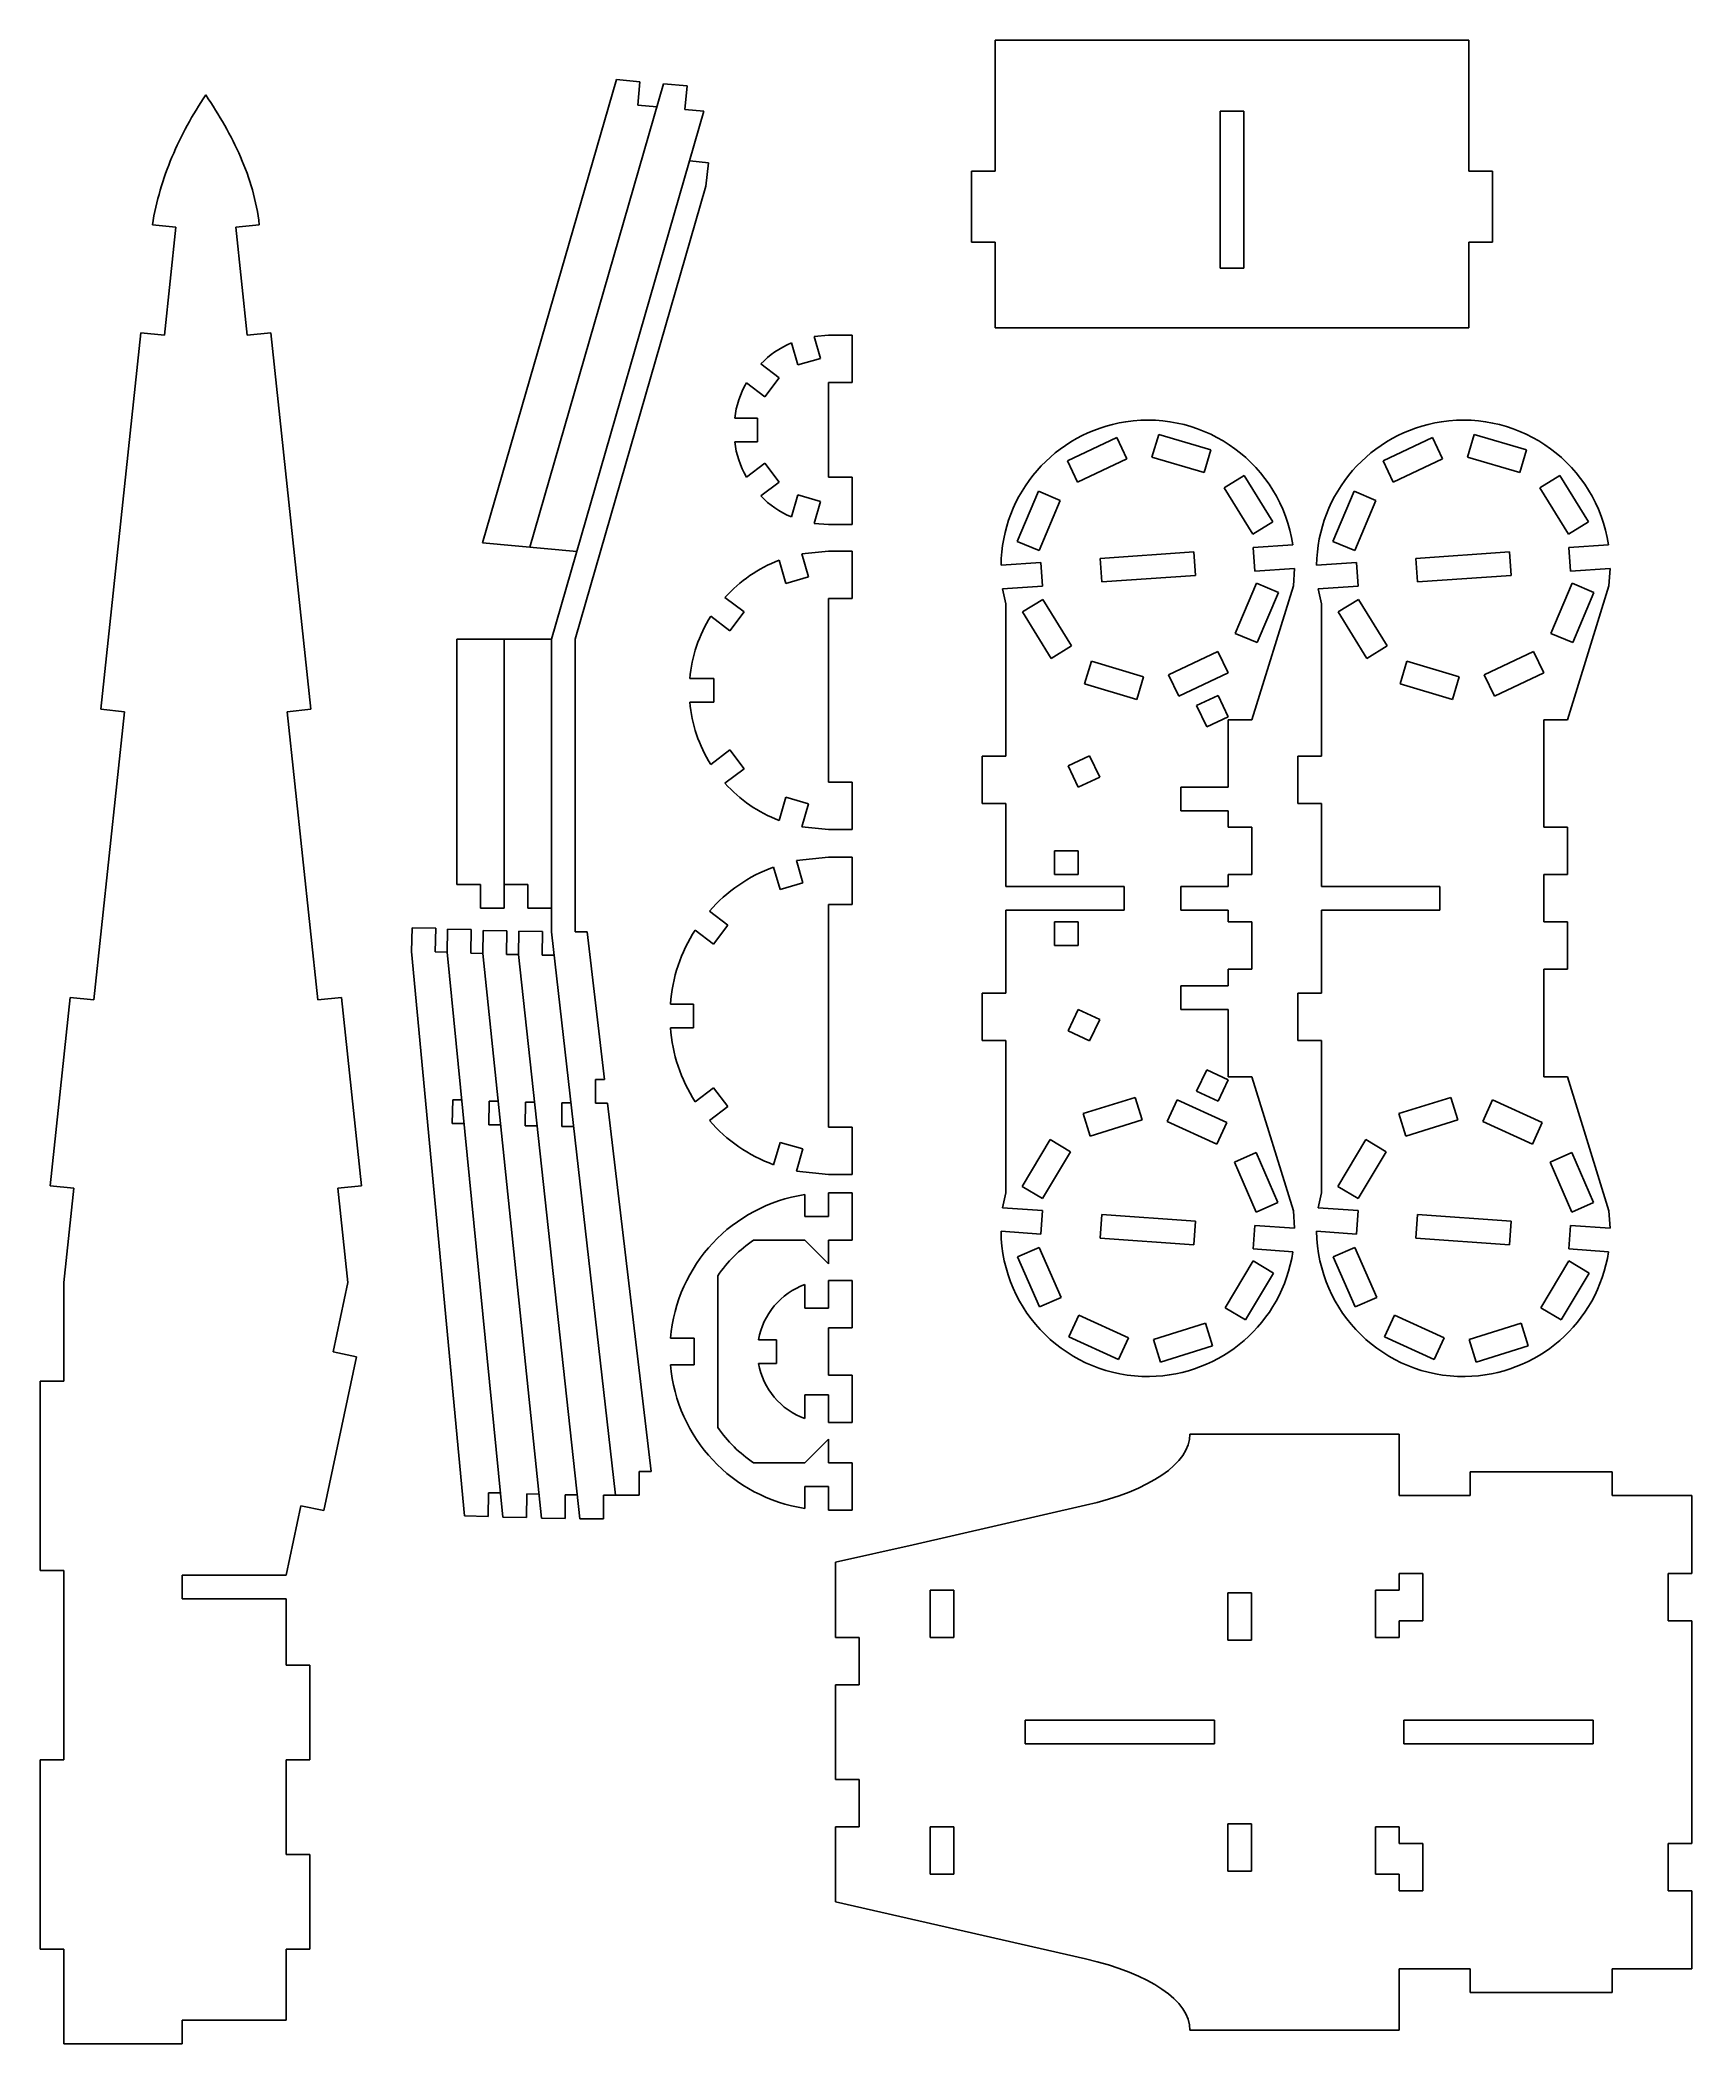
# Model space of a CAD drawing. Header units: inches. Extents: x -22 to 177, y -16 to 225.
import ezdxf

# ---------------------------------------------------------------- set-up
doc = ezdxf.new("R2010")
doc.units = ezdxf.units.IN
doc.header["$MEASUREMENT"] = 0

# ---------------------------------------------------------------- blocks, each defined once
blk = doc.blocks.new('block 2')
at = {"color": 7, "lineweight": 25, "true_color": 0xffffff}
blk.add_lwpolyline([(168.37, 185), (179.62, 184.95)], dxfattribs=at)
blk = doc.blocks.new('block 3')
at = {"color": 7, "lineweight": 25, "true_color": 0xffffff}
blk.add_lwpolyline([(150.11, 185.27), (161.36, 185.16)], dxfattribs=at)
blk = doc.blocks.new('block 4')
at = {"color": 7, "lineweight": 25, "true_color": 0xffffff}
blk.add_lwpolyline([(131.84, 185.71), (143.09, 185.54)], dxfattribs=at)
blk = doc.blocks.new('block 5')
at = {"color": 7, "lineweight": 25, "true_color": 0xffffff}
blk.add_lwpolyline([(113.56, 186.33), (124.81, 186.11)], dxfattribs=at)
blk = doc.blocks.new('block 6')
at = {"color": 7, "lineweight": 25, "true_color": 0xffffff}
blk.add_lwpolyline([(286.6, 189.03), (297.85, 189.03)], dxfattribs=at)
blk = doc.blocks.new('block 7')
at = {"color": 7, "lineweight": 25, "true_color": 0xffffff}
blk.add_lwpolyline([(185.35, 196.17), (196.6, 196.17)], dxfattribs=at)
blk = doc.blocks.new('block 8')
at = {"color": 7, "lineweight": 25, "true_color": 0xffffff}
blk.add_lwpolyline([(275.35, 200.29), (286.6, 200.29)], dxfattribs=at)
blk = doc.blocks.new('block 9')
at = {"color": 7, "lineweight": 25, "true_color": 0xffffff}
blk.add_lwpolyline([(196.6, 207.42), (202.27, 207.42)], dxfattribs=at)
blk = doc.blocks.new('block 10')
at = {"color": 7, "lineweight": 25, "true_color": 0xffffff}
blk.add_lwpolyline([(179.68, 196.2), (185.35, 196.17)], dxfattribs=at)
blk = doc.blocks.new('block 11')
at = {"color": 7, "lineweight": 25, "true_color": 0xffffff}
blk.add_lwpolyline([(161.47, 196.41), (167.14, 196.35)], dxfattribs=at)
blk = doc.blocks.new('block 12')
at = {"color": 7, "lineweight": 25, "true_color": 0xffffff}
blk.add_lwpolyline([(143.25, 196.79), (148.92, 196.71)], dxfattribs=at)
blk = doc.blocks.new('block 13')
at = {"color": 7, "lineweight": 25, "true_color": 0xffffff}
blk.add_lwpolyline([(125.03, 197.36), (130.7, 197.25)], dxfattribs=at)
blk = doc.blocks.new('block 14')
at = {"color": 7, "lineweight": 25, "true_color": 0xffffff}
blk.add_lwpolyline([(250.96, 211.53), (275.35, 211.53)], dxfattribs=at)
blk = doc.blocks.new('block 15')
at = {"color": 7, "lineweight": 25, "true_color": 0xffffff}
blk.add_lwpolyline([(286.6, 211.53), (297.85, 211.53)], dxfattribs=at)
blk = doc.blocks.new('block 16')
at = {"color": 7, "lineweight": 25, "true_color": 0xffffff}
blk.add_lwpolyline([(286.6, 230.71), (297.85, 230.71)], dxfattribs=at)
blk = doc.blocks.new('block 17')
at = {"color": 7, "lineweight": 25, "true_color": 0xffffff}
blk.add_lwpolyline([(275.35, 243.89), (286.6, 243.89)], dxfattribs=at)
blk = doc.blocks.new('block 18')
at = {"color": 7, "lineweight": 25, "true_color": 0xffffff}
blk.add_lwpolyline([(286.6, 253.21), (297.85, 253.21)], dxfattribs=at)
blk = doc.blocks.new('block 19')
at = {"color": 7, "lineweight": 25, "true_color": 0xffffff}
blk.add_lwpolyline([(211.44, 258.14), (222.69, 258.14)], dxfattribs=at)
blk = doc.blocks.new('block 20')
at = {"color": 7, "lineweight": 25, "true_color": 0xffffff}
blk.add_lwpolyline([(253.32, 258.83), (261.83, 258.83)], dxfattribs=at)
blk = doc.blocks.new('block 21')
at = {"color": 7, "lineweight": 25, "true_color": 0xffffff}
blk.add_lwpolyline([(253.32, 270.08), (261.83, 270.08)], dxfattribs=at)
blk = doc.blocks.new('block 22')
at = {"color": 7, "lineweight": 25, "true_color": 0xffffff}
blk.add_lwpolyline([(222.69, 270.77), (211.44, 270.77)], dxfattribs=at)
blk = doc.blocks.new('block 23')
at = {"color": 7, "lineweight": 25, "true_color": 0xffffff}
blk.add_lwpolyline([(286.6, 275.71), (297.85, 275.71)], dxfattribs=at)
blk = doc.blocks.new('block 24')
at = {"color": 7, "lineweight": 25, "true_color": 0xffffff}
blk.add_lwpolyline([(286.6, 285.03), (275.35, 285.03)], dxfattribs=at)
blk = doc.blocks.new('block 25')
at = {"color": 7, "lineweight": 25, "true_color": 0xffffff}
blk.add_lwpolyline([(286.6, 298.21), (297.85, 298.21)], dxfattribs=at)
blk = doc.blocks.new('block 26')
at = {"color": 7, "lineweight": 25, "true_color": 0xffffff}
blk.add_lwpolyline([(275.35, 317.39), (250.96, 317.39)], dxfattribs=at)
blk = doc.blocks.new('block 27')
at = {"color": 7, "lineweight": 25, "true_color": 0xffffff}
blk.add_lwpolyline([(286.6, 317.39), (297.85, 317.39)], dxfattribs=at)
blk = doc.blocks.new('block 28')
at = {"color": 7, "lineweight": 25, "true_color": 0xffffff}
blk.add_lwpolyline([(286.6, 328.63), (275.35, 328.63)], dxfattribs=at)
blk = doc.blocks.new('block 29')
at = {"color": 7, "lineweight": 25, "true_color": 0xffffff}
blk.add_lwpolyline([(282.7, 736.41), (271.89, 733.31)], dxfattribs=at)
blk = doc.blocks.new('block 30')
at = {"color": 7, "lineweight": 25, "true_color": 0xffffff}
blk.add_lwpolyline([(286.6, 339.89), (297.85, 339.89)], dxfattribs=at)
blk = doc.blocks.new('block 31')
at = {"color": 7, "lineweight": 25, "true_color": 0xffffff}
blk.add_lwpolyline([(286.6, 348.54), (297.85, 348.54)], dxfattribs=at)
blk = doc.blocks.new('block 32')
at = {"color": 7, "lineweight": 25, "true_color": 0xffffff}
blk.add_lwpolyline([(286.6, 348.54), (271.27, 350.12)], dxfattribs=at)
blk = doc.blocks.new('block 33')
at = {"color": 7, "lineweight": 25, "true_color": 0xffffff}
blk.add_lwpolyline([(286.6, 371.04), (297.85, 371.04)], dxfattribs=at)
blk = doc.blocks.new('block 34')
at = {"color": 7, "lineweight": 25, "true_color": 0xffffff}
blk.add_lwpolyline([(181.5, 382.55), (175.87, 382.55)], dxfattribs=at)
blk = doc.blocks.new('block 35')
at = {"color": 7, "lineweight": 25, "true_color": 0xffffff}
blk.add_lwpolyline([(165.44, 371.4), (159.81, 371.43)], dxfattribs=at)
blk = doc.blocks.new('block 36')
at = {"color": 7, "lineweight": 25, "true_color": 0xffffff}
blk.add_lwpolyline([(159.87, 382.68), (164.16, 382.66)], dxfattribs=at)
blk = doc.blocks.new('block 37')
at = {"color": 7, "lineweight": 25, "true_color": 0xffffff}
blk.add_lwpolyline([(148.09, 371.67), (142.47, 371.73)], dxfattribs=at)
blk = doc.blocks.new('block 38')
at = {"color": 7, "lineweight": 25, "true_color": 0xffffff}
blk.add_lwpolyline([(142.58, 382.98), (146.87, 382.94)], dxfattribs=at)
blk = doc.blocks.new('block 39')
at = {"color": 7, "lineweight": 25, "true_color": 0xffffff}
blk.add_lwpolyline([(130.74, 372.12), (125.12, 372.21)], dxfattribs=at)
blk = doc.blocks.new('block 40')
at = {"color": 7, "lineweight": 25, "true_color": 0xffffff}
blk.add_lwpolyline([(125.28, 383.46), (129.57, 383.39)], dxfattribs=at)
blk = doc.blocks.new('block 41')
at = {"color": 7, "lineweight": 25, "true_color": 0xffffff}
blk.add_lwpolyline([(113.38, 372.75), (107.76, 372.86)], dxfattribs=at)
blk = doc.blocks.new('block 42')
at = {"color": 7, "lineweight": 25, "true_color": 0xffffff}
blk.add_lwpolyline([(107.98, 384.11), (112.27, 384.02)], dxfattribs=at)
blk = doc.blocks.new('block 43')
at = {"color": 7, "lineweight": 25, "true_color": 0xffffff}
blk.add_lwpolyline([(274.32, 360.73), (263.5, 363.83)], dxfattribs=at)
blk = doc.blocks.new('block 44')
at = {"color": 7, "lineweight": 25, "true_color": 0xffffff}
blk.add_lwpolyline([(131.84, 185.71), (105.33, 454.29)], dxfattribs=at)
blk = doc.blocks.new('block 45')
at = {"color": 7, "lineweight": 25, "true_color": 0xffffff}
blk.add_lwpolyline([(88.42, 454.63), (113.56, 186.33)], dxfattribs=at)
blk = doc.blocks.new('block 46')
at = {"color": 7, "lineweight": 25, "true_color": 0xffffff}
blk.add_lwpolyline([(88.64, 465.88), (88.42, 454.63)], dxfattribs=at)
blk = doc.blocks.new('block 47')
at = {"color": 7, "lineweight": 25, "true_color": 0xffffff}
blk.add_lwpolyline([(99.66, 454.41), (99.88, 465.65)], dxfattribs=at)
blk = doc.blocks.new('block 48')
at = {"color": 7, "lineweight": 25, "true_color": 0xffffff}
blk.add_lwpolyline([(122.14, 648.75), (185.73, 868.94)], dxfattribs=at)
blk = doc.blocks.new('block 49')
at = {"color": 7, "lineweight": 25, "true_color": 0xffffff}
blk.add_lwpolyline([(175.87, 393.8), (180.17, 393.8)], dxfattribs=at)
blk = doc.blocks.new('block 50')
at = {"color": 7, "lineweight": 25, "true_color": 0xffffff}
blk.add_lwpolyline([(150.11, 185.27), (122.29, 453.63)], dxfattribs=at)
blk = doc.blocks.new('block 51')
at = {"color": 7, "lineweight": 25, "true_color": 0xffffff}
blk.add_lwpolyline([(109.93, 603.06), (109.93, 486.42)], dxfattribs=at)
blk = doc.blocks.new('block 52')
at = {"color": 7, "lineweight": 25, "true_color": 0xffffff}
blk.add_lwpolyline([(121.18, 486.42), (121.18, 475.17)], dxfattribs=at)
blk = doc.blocks.new('block 53')
at = {"color": 7, "lineweight": 25, "true_color": 0xffffff}
blk.add_lwpolyline([(122.44, 464.55), (122.33, 453.3)], dxfattribs=at)
blk = doc.blocks.new('block 54')
at = {"color": 7, "lineweight": 25, "true_color": 0xffffff}
blk.add_lwpolyline([(105.54, 465.13), (105.37, 453.88)], dxfattribs=at)
blk = doc.blocks.new('block 55')
at = {"color": 7, "lineweight": 25, "true_color": 0xffffff}
blk.add_lwpolyline([(116.62, 453.71), (116.79, 464.96)], dxfattribs=at)
blk = doc.blocks.new('block 56')
at = {"color": 7, "lineweight": 25, "true_color": 0xffffff}
blk.add_lwpolyline([(125.12, 372.21), (125.28, 383.46)], dxfattribs=at)
blk = doc.blocks.new('block 57')
at = {"color": 7, "lineweight": 25, "true_color": 0xffffff}
blk.add_lwpolyline([(107.76, 372.86), (107.98, 384.11)], dxfattribs=at)
blk = doc.blocks.new('block 58')
at = {"color": 7, "lineweight": 25, "true_color": 0xffffff}
blk.add_lwpolyline([(144.55, 646.74), (208.14, 866.92)], dxfattribs=at)
blk = doc.blocks.new('block 59')
at = {"color": 7, "lineweight": 25, "true_color": 0xffffff}
blk.add_lwpolyline([(247.56, 680.04), (256.26, 686.6)], dxfattribs=at)
blk = doc.blocks.new('block 60')
at = {"color": 7, "lineweight": 25, "true_color": 0xffffff}
blk.add_lwpolyline([(254.33, 671.06), (263.03, 677.62)], dxfattribs=at)
blk = doc.blocks.new('block 61')
at = {"color": 7, "lineweight": 25, "true_color": 0xffffff}
blk.add_lwpolyline([(222.43, 418.34), (211.39, 418.34)], dxfattribs=at)
blk = doc.blocks.new('block 62')
at = {"color": 7, "lineweight": 25, "true_color": 0xffffff}
blk.add_lwpolyline([(222.43, 429.59), (211.39, 429.59)], dxfattribs=at)
blk = doc.blocks.new('block 63')
at = {"color": 7, "lineweight": 25, "true_color": 0xffffff}
blk.add_lwpolyline([(286.6, 306.13), (275.35, 317.39)], dxfattribs=at)
blk = doc.blocks.new('block 64')
at = {"color": 7, "lineweight": 25, "true_color": 0xffffff}
blk.add_lwpolyline([(168.37, 185), (139.24, 453.14)], dxfattribs=at)
blk = doc.blocks.new('block 65')
at = {"color": 7, "lineweight": 25, "true_color": 0xffffff}
blk.add_lwpolyline([(132.43, 475.17), (132.43, 603.06)], dxfattribs=at)
blk = doc.blocks.new('block 66')
at = {"color": 7, "lineweight": 25, "true_color": 0xffffff}
blk.add_lwpolyline([(143.68, 486.42), (143.68, 475.17)], dxfattribs=at)
blk = doc.blocks.new('block 67')
at = {"color": 7, "lineweight": 25, "true_color": 0xffffff}
blk.add_lwpolyline([(139.33, 464.15), (139.27, 452.9)], dxfattribs=at)
blk = doc.blocks.new('block 68')
at = {"color": 7, "lineweight": 25, "true_color": 0xffffff}
blk.add_lwpolyline([(150.52, 452.85), (150.58, 464.1)], dxfattribs=at)
blk = doc.blocks.new('block 69')
at = {"color": 7, "lineweight": 25, "true_color": 0xffffff}
blk.add_lwpolyline([(133.57, 453.19), (133.69, 464.44)], dxfattribs=at)
blk = doc.blocks.new('block 70')
at = {"color": 7, "lineweight": 25, "true_color": 0xffffff}
blk.add_lwpolyline([(142.47, 371.73), (142.58, 382.98)], dxfattribs=at)
blk = doc.blocks.new('block 71')
at = {"color": 7, "lineweight": 25, "true_color": 0xffffff}
blk.add_lwpolyline([(143.09, 185.54), (143.25, 196.79)], dxfattribs=at)
blk = doc.blocks.new('block 72')
at = {"color": 7, "lineweight": 25, "true_color": 0xffffff}
blk.add_lwpolyline([(124.81, 186.11), (125.03, 197.36)], dxfattribs=at)
blk = doc.blocks.new('block 73')
at = {"color": 7, "lineweight": 25, "true_color": 0xffffff}
blk.add_lwpolyline([(227.37, 853.9), (154.93, 603.06)], dxfattribs=at)
blk = doc.blocks.new('block 74')
at = {"color": 7, "lineweight": 25, "true_color": 0xffffff}
blk.add_lwpolyline([(166.18, 603.06), (228.32, 818.23)], dxfattribs=at)
blk = doc.blocks.new('block 75')
at = {"color": 7, "lineweight": 25, "true_color": 0xffffff}
blk.add_lwpolyline([(263.03, 727.23), (256.26, 718.24)], dxfattribs=at)
blk = doc.blocks.new('block 76')
at = {"color": 7, "lineweight": 25, "true_color": 0xffffff}
blk.add_lwpolyline([(266.18, 629.48), (276.99, 632.59)], dxfattribs=at)
blk = doc.blocks.new('block 77')
at = {"color": 7, "lineweight": 25, "true_color": 0xffffff}
blk.add_lwpolyline([(156.19, 452.82), (150.52, 452.85)], dxfattribs=at)
blk = doc.blocks.new('block 78')
at = {"color": 7, "lineweight": 25, "true_color": 0xffffff}
blk.add_lwpolyline([(139.24, 453.14), (133.57, 453.19)], dxfattribs=at)
blk = doc.blocks.new('block 79')
at = {"color": 7, "lineweight": 25, "true_color": 0xffffff}
blk.add_lwpolyline([(122.29, 453.63), (116.62, 453.71)], dxfattribs=at)
blk = doc.blocks.new('block 80')
at = {"color": 7, "lineweight": 25, "true_color": 0xffffff}
blk.add_lwpolyline([(105.33, 454.29), (99.66, 454.41)], dxfattribs=at)
blk = doc.blocks.new('block 81')
at = {"color": 7, "lineweight": 25, "true_color": 0xffffff}
blk.add_lwpolyline([(238.74, 380.85), (231.96, 389.83)], dxfattribs=at)
blk = doc.blocks.new('block 82')
at = {"color": 7, "lineweight": 25, "true_color": 0xffffff}
blk.add_lwpolyline([(154.93, 463.92), (185.35, 196.17)], dxfattribs=at)
blk = doc.blocks.new('block 83')
at = {"color": 7, "lineweight": 25, "true_color": 0xffffff}
blk.add_lwpolyline([(154.93, 603.06), (154.93, 463.92)], dxfattribs=at)
blk = doc.blocks.new('block 84')
at = {"color": 7, "lineweight": 25, "true_color": 0xffffff}
blk.add_lwpolyline([(166.18, 463.92), (166.18, 603.06)], dxfattribs=at)
blk = doc.blocks.new('block 85')
at = {"color": 7, "lineweight": 25, "true_color": 0xffffff}
blk.add_lwpolyline([(175.87, 382.55), (175.87, 393.8)], dxfattribs=at)
blk = doc.blocks.new('block 86')
at = {"color": 7, "lineweight": 25, "true_color": 0xffffff}
blk.add_lwpolyline([(159.81, 371.43), (159.87, 382.68)], dxfattribs=at)
blk = doc.blocks.new('block 87')
at = {"color": 7, "lineweight": 25, "true_color": 0xffffff}
blk.add_lwpolyline([(161.36, 185.16), (161.47, 196.41)], dxfattribs=at)
blk = doc.blocks.new('block 88')
at = {"color": 7, "lineweight": 25, "true_color": 0xffffff}
blk.add_lwpolyline([(196.93, 867.93), (195.93, 856.73)], dxfattribs=at)
blk = doc.blocks.new('block 89')
at = {"color": 7, "lineweight": 25, "true_color": 0xffffff}
blk.add_lwpolyline([(171.85, 463.92), (166.18, 463.92)], dxfattribs=at)
blk = doc.blocks.new('block 90')
at = {"color": 7, "lineweight": 25, "true_color": 0xffffff}
blk.add_lwpolyline([(154.93, 475.17), (143.68, 475.17)], dxfattribs=at)
blk = doc.blocks.new('block 91')
at = {"color": 7, "lineweight": 25, "true_color": 0xffffff}
blk.add_lwpolyline([(132.43, 475.17), (121.18, 475.17)], dxfattribs=at)
blk = doc.blocks.new('block 92')
at = {"color": 7, "lineweight": 25, "true_color": 0xffffff}
blk.add_lwpolyline([(286.6, 476.88), (297.85, 476.88)], dxfattribs=at)
blk = doc.blocks.new('block 93')
at = {"color": 7, "lineweight": 25, "true_color": 0xffffff}
blk.add_lwpolyline([(150.58, 464.1), (139.33, 464.15)], dxfattribs=at)
blk = doc.blocks.new('block 94')
at = {"color": 7, "lineweight": 25, "true_color": 0xffffff}
blk.add_lwpolyline([(133.69, 464.44), (122.44, 464.55)], dxfattribs=at)
blk = doc.blocks.new('block 95')
at = {"color": 7, "lineweight": 25, "true_color": 0xffffff}
blk.add_lwpolyline([(116.79, 464.96), (105.54, 465.13)], dxfattribs=at)
blk = doc.blocks.new('block 96')
at = {"color": 7, "lineweight": 25, "true_color": 0xffffff}
blk.add_lwpolyline([(99.88, 465.65), (88.64, 465.88)], dxfattribs=at)
blk = doc.blocks.new('block 97')
at = {"color": 7, "lineweight": 25, "true_color": 0xffffff}
blk.add_lwpolyline([(231.96, 458.09), (223.15, 464.73)], dxfattribs=at)
blk = doc.blocks.new('block 98')
at = {"color": 7, "lineweight": 25, "true_color": 0xffffff}
blk.add_lwpolyline([(202.27, 207.42), (181.5, 382.55)], dxfattribs=at)
blk = doc.blocks.new('block 99')
at = {"color": 7, "lineweight": 25, "true_color": 0xffffff}
blk.add_lwpolyline([(180.17, 393.8), (171.85, 463.92)], dxfattribs=at)
blk = doc.blocks.new('block 100')
at = {"color": 7, "lineweight": 25, "true_color": 0xffffff}
blk.add_lwpolyline([(196.6, 196.17), (196.6, 207.42)], dxfattribs=at)
blk = doc.blocks.new('block 101')
at = {"color": 7, "lineweight": 25, "true_color": 0xffffff}
blk.add_lwpolyline([(179.62, 184.95), (179.68, 196.2)], dxfattribs=at)
blk = doc.blocks.new('block 102')
at = {"color": 7, "lineweight": 25, "true_color": 0xffffff}
blk.add_lwpolyline([(219.34, 865.92), (218.34, 854.71)], dxfattribs=at)
blk = doc.blocks.new('block 103')
at = {"color": 7, "lineweight": 25, "true_color": 0xffffff}
blk.add_lwpolyline([(228.32, 818.23), (229.51, 829.42)], dxfattribs=at)
blk = doc.blocks.new('block 104')
at = {"color": 7, "lineweight": 25, "true_color": 0xffffff}
blk.add_lwpolyline([(239.71, 606.96), (246.48, 615.95)], dxfattribs=at)
blk = doc.blocks.new('block 105')
at = {"color": 7, "lineweight": 25, "true_color": 0xffffff}
blk.add_lwpolyline([(271.27, 497.81), (286.6, 499.38)], dxfattribs=at)
blk = doc.blocks.new('block 106')
at = {"color": 7, "lineweight": 25, "true_color": 0xffffff}
blk.add_lwpolyline([(109.93, 486.42), (121.18, 486.42)], dxfattribs=at)
blk = doc.blocks.new('block 107')
at = {"color": 7, "lineweight": 25, "true_color": 0xffffff}
blk.add_lwpolyline([(132.43, 486.42), (143.68, 486.42)], dxfattribs=at)
blk = doc.blocks.new('block 108')
at = {"color": 7, "lineweight": 25, "true_color": 0xffffff}
blk.add_lwpolyline([(286.6, 499.38), (297.85, 499.38)], dxfattribs=at)
blk = doc.blocks.new('block 109')
at = {"color": 7, "lineweight": 25, "true_color": 0xffffff}
blk.add_lwpolyline([(238.74, 467.07), (229.92, 473.72)], dxfattribs=at)
blk = doc.blocks.new('block 110')
at = {"color": 7, "lineweight": 25, "true_color": 0xffffff}
blk.add_lwpolyline([(222.43, 418.34), (222.43, 429.59)], dxfattribs=at)
blk = doc.blocks.new('block 111')
at = {"color": 7, "lineweight": 25, "true_color": 0xffffff}
blk.add_lwpolyline([(222.69, 258.14), (222.69, 270.77)], dxfattribs=at)
blk = doc.blocks.new('block 112')
at = {"color": 7, "lineweight": 25, "true_color": 0xffffff}
blk.add_lwpolyline([(230.56, 543.49), (239.71, 550.38)], dxfattribs=at)
blk = doc.blocks.new('block 113')
at = {"color": 7, "lineweight": 25, "true_color": 0xffffff}
blk.add_lwpolyline([(246.48, 541.4), (237.33, 534.5)], dxfattribs=at)
blk = doc.blocks.new('block 114')
at = {"color": 7, "lineweight": 25, "true_color": 0xffffff}
blk.add_lwpolyline([(286.6, 512.5), (297.85, 512.5)], dxfattribs=at)
blk = doc.blocks.new('block 115')
at = {"color": 7, "lineweight": 25, "true_color": 0xffffff}
blk.add_lwpolyline([(286.6, 512.5), (273.83, 513.75)], dxfattribs=at)
blk = doc.blocks.new('block 116')
at = {"color": 7, "lineweight": 25, "true_color": 0xffffff}
blk.add_lwpolyline([(232.12, 573.05), (232.12, 584.3)], dxfattribs=at)
blk = doc.blocks.new('block 117')
at = {"color": 7, "lineweight": 25, "true_color": 0xffffff}
blk.add_lwpolyline([(233.94, 300.5), (233.94, 228.41)], dxfattribs=at)
blk = doc.blocks.new('block 118')
at = {"color": 7, "lineweight": 25, "true_color": 0xffffff}
blk.add_lwpolyline([(268.88, 661.06), (271.89, 671.53)], dxfattribs=at)
blk = doc.blocks.new('block 119')
at = {"color": 7, "lineweight": 25, "true_color": 0xffffff}
blk.add_lwpolyline([(279.7, 657.95), (282.7, 668.43)], dxfattribs=at)
blk = doc.blocks.new('block 120')
at = {"color": 7, "lineweight": 25, "true_color": 0xffffff}
blk.add_lwpolyline([(286.6, 535), (297.85, 535)], dxfattribs=at)
blk = doc.blocks.new('block 121')
at = {"color": 7, "lineweight": 25, "true_color": 0xffffff}
blk.add_lwpolyline([(276.99, 524.76), (266.18, 527.86)], dxfattribs=at)
blk = doc.blocks.new('block 122')
at = {"color": 7, "lineweight": 25, "true_color": 0xffffff}
blk.add_lwpolyline([(246.48, 541.4), (239.71, 550.38)], dxfattribs=at)
blk = doc.blocks.new('block 123')
at = {"color": 7, "lineweight": 25, "true_color": 0xffffff}
blk.add_lwpolyline([(263.5, 484.1), (260.46, 494.71)], dxfattribs=at)
blk = doc.blocks.new('block 124')
at = {"color": 7, "lineweight": 25, "true_color": 0xffffff}
blk.add_lwpolyline([(252.85, 708.05), (252.85, 696.8)], dxfattribs=at)
blk = doc.blocks.new('block 125')
at = {"color": 7, "lineweight": 25, "true_color": 0xffffff}
blk.add_lwpolyline([(261.83, 258.83), (261.83, 270.08)], dxfattribs=at)
blk = doc.blocks.new('block 126')
at = {"color": 7, "lineweight": 25, "true_color": 0xffffff}
blk.add_lwpolyline([(275.35, 339.03), (275.35, 328.63)], dxfattribs=at)
blk = doc.blocks.new('block 127')
at = {"color": 7, "lineweight": 25, "true_color": 0xffffff}
blk.add_lwpolyline([(275.35, 296.28), (275.35, 285.03)], dxfattribs=at)
blk = doc.blocks.new('block 128')
at = {"color": 7, "lineweight": 25, "true_color": 0xffffff}
blk.add_lwpolyline([(275.35, 189.88), (275.35, 200.29)], dxfattribs=at)
blk = doc.blocks.new('block 129')
at = {"color": 7, "lineweight": 25, "true_color": 0xffffff}
blk.add_lwpolyline([(275.35, 232.64), (275.35, 243.89)], dxfattribs=at)
blk = doc.blocks.new('block 130')
at = {"color": 7, "lineweight": 25, "true_color": 0xffffff}
blk.add_lwpolyline([(263.02, 516.86), (266.18, 527.86)], dxfattribs=at)
blk = doc.blocks.new('block 131')
at = {"color": 7, "lineweight": 25, "true_color": 0xffffff}
blk.add_lwpolyline([(273.83, 513.75), (276.99, 524.76)], dxfattribs=at)
blk = doc.blocks.new('block 132')
at = {"color": 7, "lineweight": 25, "true_color": 0xffffff}
blk.add_lwpolyline([(231.96, 458.09), (238.74, 467.07)], dxfattribs=at)
blk = doc.blocks.new('block 133')
at = {"color": 7, "lineweight": 25, "true_color": 0xffffff}
blk.add_lwpolyline([(263.5, 484.1), (274.32, 487.2)], dxfattribs=at)
blk = doc.blocks.new('block 134')
at = {"color": 7, "lineweight": 25, "true_color": 0xffffff}
blk.add_lwpolyline([(220.66, 573.05), (232.12, 573.05)], dxfattribs=at)
blk = doc.blocks.new('block 135')
at = {"color": 7, "lineweight": 25, "true_color": 0xffffff}
blk.add_lwpolyline([(274.32, 487.2), (271.27, 497.81)], dxfattribs=at)
blk = doc.blocks.new('block 136')
at = {"color": 7, "lineweight": 25, "true_color": 0xffffff}
blk.add_lwpolyline([(286.6, 622.35), (286.6, 535)], dxfattribs=at)
blk = doc.blocks.new('block 137')
at = {"color": 7, "lineweight": 25, "true_color": 0xffffff}
blk.add_lwpolyline([(286.6, 476.88), (286.6, 371.04)], dxfattribs=at)
blk = doc.blocks.new('block 138')
at = {"color": 7, "lineweight": 25, "true_color": 0xffffff}
blk.add_lwpolyline([(286.6, 339.89), (286.6, 328.63)], dxfattribs=at)
blk = doc.blocks.new('block 139')
at = {"color": 7, "lineweight": 25, "true_color": 0xffffff}
blk.add_lwpolyline([(286.6, 298.21), (286.6, 285.03)], dxfattribs=at)
blk = doc.blocks.new('block 140')
at = {"color": 7, "lineweight": 25, "true_color": 0xffffff}
blk.add_lwpolyline([(286.6, 275.71), (286.6, 253.21)], dxfattribs=at)
blk = doc.blocks.new('block 141')
at = {"color": 7, "lineweight": 25, "true_color": 0xffffff}
blk.add_lwpolyline([(286.6, 243.89), (286.6, 230.71)], dxfattribs=at)
blk = doc.blocks.new('block 142')
at = {"color": 7, "lineweight": 25, "true_color": 0xffffff}
blk.add_lwpolyline([(286.6, 222.79), (286.6, 211.53)], dxfattribs=at)
blk = doc.blocks.new('block 143')
at = {"color": 7, "lineweight": 25, "true_color": 0xffffff}
blk.add_lwpolyline([(286.6, 189.03), (286.6, 200.29)], dxfattribs=at)
blk = doc.blocks.new('block 144')
at = {"color": 7, "lineweight": 25, "true_color": 0xffffff}
blk.add_lwpolyline([(286.6, 306.13), (286.6, 317.39)], dxfattribs=at)
blk = doc.blocks.new('block 145')
at = {"color": 7, "lineweight": 25, "true_color": 0xffffff}
blk.add_lwpolyline([(286.6, 679.92), (286.6, 724.92)], dxfattribs=at)
blk = doc.blocks.new('block 146')
at = {"color": 7, "lineweight": 25, "true_color": 0xffffff}
blk.add_lwpolyline([(297.85, 747.42), (297.85, 724.92)], dxfattribs=at)
blk = doc.blocks.new('block 147')
at = {"color": 7, "lineweight": 25, "true_color": 0xffffff}
blk.add_lwpolyline([(297.85, 679.92), (297.85, 657.42)], dxfattribs=at)
blk = doc.blocks.new('block 148')
at = {"color": 7, "lineweight": 25, "true_color": 0xffffff}
blk.add_lwpolyline([(297.85, 644.85), (297.85, 622.35)], dxfattribs=at)
blk = doc.blocks.new('block 149')
at = {"color": 7, "lineweight": 25, "true_color": 0xffffff}
blk.add_lwpolyline([(297.85, 535), (297.85, 512.5)], dxfattribs=at)
blk = doc.blocks.new('block 150')
at = {"color": 7, "lineweight": 25, "true_color": 0xffffff}
blk.add_lwpolyline([(297.85, 499.38), (297.85, 476.88)], dxfattribs=at)
blk = doc.blocks.new('block 151')
at = {"color": 7, "lineweight": 25, "true_color": 0xffffff}
blk.add_lwpolyline([(297.85, 371.04), (297.85, 348.54)], dxfattribs=at)
blk = doc.blocks.new('block 152')
at = {"color": 7, "lineweight": 25, "true_color": 0xffffff}
blk.add_lwpolyline([(297.85, 339.89), (297.85, 317.39)], dxfattribs=at)
blk = doc.blocks.new('block 153')
at = {"color": 7, "lineweight": 25, "true_color": 0xffffff}
blk.add_lwpolyline([(297.85, 298.21), (297.85, 275.71)], dxfattribs=at)
blk = doc.blocks.new('block 154')
at = {"color": 7, "lineweight": 25, "true_color": 0xffffff}
blk.add_lwpolyline([(297.85, 253.21), (297.85, 230.71)], dxfattribs=at)
blk = doc.blocks.new('block 155')
at = {"color": 7, "lineweight": 25, "true_color": 0xffffff}
blk.add_lwpolyline([(297.85, 211.53), (297.85, 189.03)], dxfattribs=at)
blk = doc.blocks.new('block 156')
at = {"color": 7, "lineweight": 25, "true_color": 0xffffff}
blk.add_lwpolyline([(220.66, 584.3), (232.12, 584.3)], dxfattribs=at)
blk = doc.blocks.new('block 157')
at = {"color": 7, "lineweight": 25, "true_color": 0xffffff}
blk.add_lwpolyline([(154.93, 603.06), (109.93, 603.06)], dxfattribs=at)
blk = doc.blocks.new('block 158')
at = {"color": 7, "lineweight": 25, "true_color": 0xffffff}
blk.add_lwpolyline([(230.56, 613.86), (239.71, 606.96)], dxfattribs=at)
blk = doc.blocks.new('block 159')
at = {"color": 7, "lineweight": 25, "true_color": 0xffffff}
blk.add_lwpolyline([(263.02, 640.48), (266.18, 629.48)], dxfattribs=at)
blk = doc.blocks.new('block 160')
at = {"color": 7, "lineweight": 25, "true_color": 0xffffff}
blk.add_lwpolyline([(263.5, 363.83), (260.46, 353.22)], dxfattribs=at)
blk = doc.blocks.new('block 161')
at = {"color": 7, "lineweight": 25, "true_color": 0xffffff}
blk.add_lwpolyline([(274.32, 360.73), (271.27, 350.12)], dxfattribs=at)
blk = doc.blocks.new('block 162')
at = {"color": 7, "lineweight": 25, "true_color": 0xffffff}
blk.add_lwpolyline([(286.6, 622.35), (297.85, 622.35)], dxfattribs=at)
blk = doc.blocks.new('block 163')
at = {"color": 7, "lineweight": 25, "true_color": 0xffffff}
blk.add_lwpolyline([(246.48, 615.95), (237.33, 622.84)], dxfattribs=at)
blk = doc.blocks.new('block 164')
at = {"color": 7, "lineweight": 25, "true_color": 0xffffff}
blk.add_lwpolyline([(273.83, 643.59), (276.99, 632.59)], dxfattribs=at)
blk = doc.blocks.new('block 165')
at = {"color": 7, "lineweight": 25, "true_color": 0xffffff}
blk.add_lwpolyline([(231.96, 389.83), (223.15, 383.19)], dxfattribs=at)
blk = doc.blocks.new('block 166')
at = {"color": 7, "lineweight": 25, "true_color": 0xffffff}
blk.add_lwpolyline([(238.74, 380.85), (229.92, 374.21)], dxfattribs=at)
blk = doc.blocks.new('block 167')
at = {"color": 7, "lineweight": 25, "true_color": 0xffffff}
blk.add_lwpolyline([(273.83, 643.59), (286.6, 644.85)], dxfattribs=at)
blk = doc.blocks.new('block 168')
at = {"color": 7, "lineweight": 25, "true_color": 0xffffff}
blk.add_lwpolyline([(286.6, 644.85), (297.85, 644.85)], dxfattribs=at)
blk = doc.blocks.new('block 169')
at = {"color": 7, "lineweight": 25, "true_color": 0xffffff}
blk.add_lwpolyline([(166.96, 644.72), (122.14, 648.75)], dxfattribs=at)
blk = doc.blocks.new('block 170')
at = {"color": 7, "lineweight": 25, "true_color": 0xffffff}
blk.add_lwpolyline([(256.26, 686.6), (263.03, 677.62)], dxfattribs=at)
blk = doc.blocks.new('block 171')
at = {"color": 7, "lineweight": 25, "true_color": 0xffffff}
blk.add_lwpolyline([(268.88, 743.79), (271.89, 733.31)], dxfattribs=at)
blk = doc.blocks.new('block 172')
at = {"color": 7, "lineweight": 25, "true_color": 0xffffff}
blk.add_lwpolyline([(279.7, 746.89), (282.7, 736.41)], dxfattribs=at)
blk = doc.blocks.new('block 173')
at = {"color": 7, "lineweight": 25, "true_color": 0xffffff}
blk.add_lwpolyline([(286.6, 657.42), (297.85, 657.42)], dxfattribs=at)
blk = doc.blocks.new('block 174')
at = {"color": 7, "lineweight": 25, "true_color": 0xffffff}
blk.add_lwpolyline([(279.7, 657.95), (286.6, 657.42)], dxfattribs=at)
blk = doc.blocks.new('block 175')
at = {"color": 7, "lineweight": 25, "true_color": 0xffffff}
blk.add_lwpolyline([(286.6, 679.92), (297.85, 679.92)], dxfattribs=at)
blk = doc.blocks.new('block 176')
at = {"color": 7, "lineweight": 25, "true_color": 0xffffff}
blk.add_lwpolyline([(252.85, 696.8), (241.95, 696.8)], dxfattribs=at)
blk = doc.blocks.new('block 177')
at = {"color": 7, "lineweight": 25, "true_color": 0xffffff}
blk.add_lwpolyline([(271.89, 671.53), (282.7, 668.43)], dxfattribs=at)
blk = doc.blocks.new('block 178')
at = {"color": 7, "lineweight": 25, "true_color": 0xffffff}
blk.add_lwpolyline([(247.56, 724.8), (256.26, 718.24)], dxfattribs=at)
blk = doc.blocks.new('block 179')
at = {"color": 7, "lineweight": 25, "true_color": 0xffffff}
blk.add_lwpolyline([(252.85, 708.05), (241.95, 708.05)], dxfattribs=at)
blk = doc.blocks.new('block 180')
at = {"color": 7, "lineweight": 25, "true_color": 0xffffff}
blk.add_lwpolyline([(286.6, 724.92), (297.85, 724.92)], dxfattribs=at)
blk = doc.blocks.new('block 181')
at = {"color": 7, "lineweight": 25, "true_color": 0xffffff}
blk.add_lwpolyline([(254.33, 733.78), (263.03, 727.23)], dxfattribs=at)
blk = doc.blocks.new('block 182')
at = {"color": 7, "lineweight": 25, "true_color": 0xffffff}
blk.add_lwpolyline([(286.6, 747.42), (279.7, 746.89)], dxfattribs=at)
blk = doc.blocks.new('block 183')
at = {"color": 7, "lineweight": 25, "true_color": 0xffffff}
blk.add_lwpolyline([(286.6, 747.42), (297.85, 747.42)], dxfattribs=at)
blk = doc.blocks.new('block 184')
at = {"color": 7, "lineweight": 25, "true_color": 0xffffff}
blk.add_lwpolyline([(275.35, 211.53), (286.6, 222.79)], dxfattribs=at)
blk = doc.blocks.new('block 185')
at = {"color": 7, "lineweight": 25, "true_color": 0xffffff}
blk.add_lwpolyline([(229.51, 829.42), (220.57, 830.37)], dxfattribs=at)
blk = doc.blocks.new('block 186')
at = {"color": 7, "lineweight": 25, "true_color": 0xffffff}
blk.add_lwpolyline([(195.93, 856.73), (204.96, 855.92)], dxfattribs=at)
blk = doc.blocks.new('block 187')
at = {"color": 7, "lineweight": 25, "true_color": 0xffffff}
blk.add_lwpolyline([(218.34, 854.71), (227.37, 853.9)], dxfattribs=at)
blk = doc.blocks.new('block 188')
at = {"color": 7, "lineweight": 25, "true_color": 0xffffff}
blk.add_lwpolyline([(185.73, 868.94), (196.93, 867.93)], dxfattribs=at)
blk = doc.blocks.new('block 189')
at = {"color": 7, "lineweight": 25, "true_color": 0xffffff}
blk.add_lwpolyline([(208.14, 866.92), (219.34, 865.92)], dxfattribs=at)
blk = doc.blocks.new('block 190')
at = {"color": 7, "lineweight": 25, "true_color": 0xffffff}
blk.add_lwpolyline([(423.54, 698.8), (400.1, 687.73)], dxfattribs=at)
blk = doc.blocks.new('block 191')
at = {"color": 7, "lineweight": 25, "true_color": 0xffffff}
blk.add_lwpolyline([(400.78, 271.44), (424.36, 260.68)], dxfattribs=at)
blk = doc.blocks.new('block 192')
at = {"color": 7, "lineweight": 25, "true_color": 0xffffff}
blk.add_lwpolyline([(428.34, 688.63), (404.91, 677.56)], dxfattribs=at)
blk = doc.blocks.new('block 193')
at = {"color": 7, "lineweight": 25, "true_color": 0xffffff}
blk.add_lwpolyline([(405.45, 281.68), (429.03, 270.92)], dxfattribs=at)
blk = doc.blocks.new('block 194')
at = {"color": 7, "lineweight": 25, "true_color": 0xffffff}
blk.add_lwpolyline([(386.29, 673.32), (376.22, 649.44)], dxfattribs=at)
blk = doc.blocks.new('block 195')
at = {"color": 7, "lineweight": 25, "true_color": 0xffffff}
blk.add_lwpolyline([(388.37, 621.82), (378.79, 615.92)], dxfattribs=at)
blk = doc.blocks.new('block 196')
at = {"color": 7, "lineweight": 25, "true_color": 0xffffff}
blk.add_lwpolyline([(474.54, 674.92), (484.12, 680.82)], dxfattribs=at)
blk = doc.blocks.new('block 197')
at = {"color": 7, "lineweight": 25, "true_color": 0xffffff}
blk.add_lwpolyline([(388.17, 337.18), (378.51, 342.96)], dxfattribs=at)
blk = doc.blocks.new('block 198')
at = {"color": 7, "lineweight": 25, "true_color": 0xffffff}
blk.add_lwpolyline([(475.04, 285.25), (484.7, 279.47)], dxfattribs=at)
blk = doc.blocks.new('block 199')
at = {"color": 7, "lineweight": 25, "true_color": 0xffffff}
blk.add_lwpolyline([(376.39, 309.41), (386.78, 285.66)], dxfattribs=at)
blk = doc.blocks.new('block 200')
at = {"color": 7, "lineweight": 25, "true_color": 0xffffff}
blk.add_lwpolyline([(396.66, 668.95), (386.58, 645.07)], dxfattribs=at)
blk = doc.blocks.new('block 201')
at = {"color": 7, "lineweight": 25, "true_color": 0xffffff}
blk.add_lwpolyline([(573.51, 698.8), (550.08, 687.73)], dxfattribs=at)
blk = doc.blocks.new('block 202')
at = {"color": 7, "lineweight": 25, "true_color": 0xffffff}
blk.add_lwpolyline([(507.21, 311.88), (488.35, 313.2)], dxfattribs=at)
blk = doc.blocks.new('block 203')
at = {"color": 7, "lineweight": 25, "true_color": 0xffffff}
blk.add_lwpolyline([(460.15, 315.17), (415.57, 318.29)], dxfattribs=at)
blk = doc.blocks.new('block 204')
at = {"color": 7, "lineweight": 25, "true_color": 0xffffff}
blk.add_lwpolyline([(387.38, 320.26), (368.51, 321.58)], dxfattribs=at)
blk = doc.blocks.new('block 205')
at = {"color": 7, "lineweight": 25, "true_color": 0xffffff}
blk.add_lwpolyline([(550.76, 271.44), (574.34, 260.68)], dxfattribs=at)
blk = doc.blocks.new('block 206')
at = {"color": 7, "lineweight": 25, "true_color": 0xffffff}
blk.add_lwpolyline([(555.43, 281.68), (579.01, 270.92)], dxfattribs=at)
blk = doc.blocks.new('block 207')
at = {"color": 7, "lineweight": 25, "true_color": 0xffffff}
blk.add_lwpolyline([(386.69, 313.92), (397.09, 290.17)], dxfattribs=at)
blk = doc.blocks.new('block 208')
at = {"color": 7, "lineweight": 25, "true_color": 0xffffff}
blk.add_lwpolyline([(359.51, 412.34), (359.51, 434.84)], dxfattribs=at)
blk = doc.blocks.new('block 209')
at = {"color": 7, "lineweight": 25, "true_color": 0xffffff}
blk.add_lwpolyline([(359.51, 524.84), (359.51, 547.34)], dxfattribs=at)
blk = doc.blocks.new('block 210')
at = {"color": 7, "lineweight": 25, "true_color": 0xffffff}
blk.add_lwpolyline([(401.96, 599.76), (392.39, 593.85)], dxfattribs=at)
blk = doc.blocks.new('block 211')
at = {"color": 7, "lineweight": 25, "true_color": 0xffffff}
blk.add_lwpolyline([(488.14, 652.85), (497.71, 658.75)], dxfattribs=at)
blk = doc.blocks.new('block 212')
at = {"color": 7, "lineweight": 25, "true_color": 0xffffff}
blk.add_lwpolyline([(578.32, 688.63), (554.89, 677.56)], dxfattribs=at)
blk = doc.blocks.new('block 213')
at = {"color": 7, "lineweight": 25, "true_color": 0xffffff}
blk.add_lwpolyline([(657.19, 311.88), (638.32, 313.2)], dxfattribs=at)
blk = doc.blocks.new('block 214')
at = {"color": 7, "lineweight": 25, "true_color": 0xffffff}
blk.add_lwpolyline([(610.13, 315.17), (565.54, 318.29)], dxfattribs=at)
blk = doc.blocks.new('block 215')
at = {"color": 7, "lineweight": 25, "true_color": 0xffffff}
blk.add_lwpolyline([(537.35, 320.26), (518.49, 321.58)], dxfattribs=at)
blk = doc.blocks.new('block 216')
at = {"color": 7, "lineweight": 25, "true_color": 0xffffff}
blk.add_lwpolyline([(508, 323.1), (489.13, 324.42)], dxfattribs=at)
blk = doc.blocks.new('block 217')
at = {"color": 7, "lineweight": 25, "true_color": 0xffffff}
blk.add_lwpolyline([(460.94, 326.39), (416.35, 329.51)], dxfattribs=at)
blk = doc.blocks.new('block 218')
at = {"color": 7, "lineweight": 25, "true_color": 0xffffff}
blk.add_lwpolyline([(388.16, 331.48), (369.29, 332.8)], dxfattribs=at)
blk = doc.blocks.new('block 219')
at = {"color": 7, "lineweight": 25, "true_color": 0xffffff}
blk.add_lwpolyline([(657.98, 323.1), (639.11, 324.42)], dxfattribs=at)
blk = doc.blocks.new('block 220')
at = {"color": 7, "lineweight": 25, "true_color": 0xffffff}
blk.add_lwpolyline([(610.92, 326.39), (566.33, 329.51)], dxfattribs=at)
blk = doc.blocks.new('block 221')
at = {"color": 7, "lineweight": 25, "true_color": 0xffffff}
blk.add_lwpolyline([(538.14, 331.48), (519.27, 332.8)], dxfattribs=at)
blk = doc.blocks.new('block 222')
at = {"color": 7, "lineweight": 25, "true_color": 0xffffff}
blk.add_lwpolyline([(401.46, 359.43), (391.81, 365.21)], dxfattribs=at)
blk = doc.blocks.new('block 223')
at = {"color": 7, "lineweight": 25, "true_color": 0xffffff}
blk.add_lwpolyline([(488.34, 307.49), (498, 301.72)], dxfattribs=at)
blk = doc.blocks.new('block 224')
at = {"color": 7, "lineweight": 25, "true_color": 0xffffff}
blk.add_lwpolyline([(370.76, 619.74), (370.76, 547.34)], dxfattribs=at)
blk = doc.blocks.new('block 225')
at = {"color": 7, "lineweight": 25, "true_color": 0xffffff}
blk.add_lwpolyline([(370.76, 524.84), (370.76, 485.46)], dxfattribs=at)
blk = doc.blocks.new('block 226')
at = {"color": 7, "lineweight": 25, "true_color": 0xffffff}
blk.add_lwpolyline([(370.76, 474.21), (370.76, 434.84)], dxfattribs=at)
blk = doc.blocks.new('block 227')
at = {"color": 7, "lineweight": 25, "true_color": 0xffffff}
blk.add_lwpolyline([(370.76, 412.34), (370.76, 339.93)], dxfattribs=at)
blk = doc.blocks.new('block 228')
at = {"color": 7, "lineweight": 25, "true_color": 0xffffff}
blk.add_lwpolyline([(411.43, 592.51), (408.23, 581.73)], dxfattribs=at)
blk = doc.blocks.new('block 229')
at = {"color": 7, "lineweight": 25, "true_color": 0xffffff}
blk.add_lwpolyline([(440.23, 689.54), (443.43, 700.33)], dxfattribs=at)
blk = doc.blocks.new('block 230')
at = {"color": 7, "lineweight": 25, "true_color": 0xffffff}
blk.add_lwpolyline([(440.93, 270.17), (444.27, 259.42)], dxfattribs=at)
blk = doc.blocks.new('block 231')
at = {"color": 7, "lineweight": 25, "true_color": 0xffffff}
blk.add_lwpolyline([(410.83, 366.8), (407.49, 377.55)], dxfattribs=at)
blk = doc.blocks.new('block 232')
at = {"color": 7, "lineweight": 25, "true_color": 0xffffff}
blk.add_lwpolyline([(388.16, 628.2), (387.38, 639.42)], dxfattribs=at)
blk = doc.blocks.new('block 233')
at = {"color": 7, "lineweight": 25, "true_color": 0xffffff}
blk.add_lwpolyline([(393.98, 457.34), (393.98, 468.59)], dxfattribs=at)
blk = doc.blocks.new('block 234')
at = {"color": 7, "lineweight": 25, "true_color": 0xffffff}
blk.add_lwpolyline([(393.98, 491.09), (393.98, 502.34)], dxfattribs=at)
blk = doc.blocks.new('block 235')
at = {"color": 7, "lineweight": 25, "true_color": 0xffffff}
blk.add_lwpolyline([(387.38, 320.26), (388.16, 331.48)], dxfattribs=at)
blk = doc.blocks.new('block 236')
at = {"color": 7, "lineweight": 25, "true_color": 0xffffff}
blk.add_lwpolyline([(370.76, 339.93), (369.29, 332.8)], dxfattribs=at)
blk = doc.blocks.new('block 237')
at = {"color": 7, "lineweight": 25, "true_color": 0xffffff}
blk.add_lwpolyline([(448.16, 586.04), (471.6, 597.12)], dxfattribs=at)
blk = doc.blocks.new('block 238')
at = {"color": 7, "lineweight": 25, "true_color": 0xffffff}
blk.add_lwpolyline([(452.97, 575.87), (476.4, 586.95)], dxfattribs=at)
blk = doc.blocks.new('block 239')
at = {"color": 7, "lineweight": 25, "true_color": 0xffffff}
blk.add_lwpolyline([(471.05, 363), (447.47, 373.76)], dxfattribs=at)
blk = doc.blocks.new('block 240')
at = {"color": 7, "lineweight": 25, "true_color": 0xffffff}
blk.add_lwpolyline([(475.73, 373.23), (452.15, 383.99)], dxfattribs=at)
blk = doc.blocks.new('block 241')
at = {"color": 7, "lineweight": 25, "true_color": 0xffffff}
blk.add_lwpolyline([(538.14, 337.18), (528.49, 342.96)], dxfattribs=at)
blk = doc.blocks.new('block 242')
at = {"color": 7, "lineweight": 25, "true_color": 0xffffff}
blk.add_lwpolyline([(625.02, 285.25), (634.67, 279.47)], dxfattribs=at)
blk = doc.blocks.new('block 243')
at = {"color": 7, "lineweight": 25, "true_color": 0xffffff}
blk.add_lwpolyline([(369.29, 626.88), (370.76, 619.74)], dxfattribs=at)
blk = doc.blocks.new('block 244')
at = {"color": 7, "lineweight": 25, "true_color": 0xffffff}
blk.add_lwpolyline([(405.23, 457.34), (405.23, 468.59)], dxfattribs=at)
blk = doc.blocks.new('block 245')
at = {"color": 7, "lineweight": 25, "true_color": 0xffffff}
blk.add_lwpolyline([(405.23, 491.09), (405.23, 502.34)], dxfattribs=at)
blk = doc.blocks.new('block 246')
at = {"color": 7, "lineweight": 25, "true_color": 0xffffff}
blk.add_lwpolyline([(436.28, 585.13), (433.08, 574.35)], dxfattribs=at)
blk = doc.blocks.new('block 247')
at = {"color": 7, "lineweight": 25, "true_color": 0xffffff}
blk.add_lwpolyline([(465.08, 682.17), (468.28, 692.95)], dxfattribs=at)
blk = doc.blocks.new('block 248')
at = {"color": 7, "lineweight": 25, "true_color": 0xffffff}
blk.add_lwpolyline([(538.35, 621.82), (528.77, 615.92)], dxfattribs=at)
blk = doc.blocks.new('block 249')
at = {"color": 7, "lineweight": 25, "true_color": 0xffffff}
blk.add_lwpolyline([(624.52, 674.92), (634.1, 680.82)], dxfattribs=at)
blk = doc.blocks.new('block 250')
at = {"color": 7, "lineweight": 25, "true_color": 0xffffff}
blk.add_lwpolyline([(471.63, 576.28), (461.45, 571.5)], dxfattribs=at)
blk = doc.blocks.new('block 251')
at = {"color": 7, "lineweight": 25, "true_color": 0xffffff}
blk.add_lwpolyline([(410.62, 547.59), (400.44, 542.8)], dxfattribs=at)
blk = doc.blocks.new('block 252')
at = {"color": 7, "lineweight": 25, "true_color": 0xffffff}
blk.add_lwpolyline([(476.42, 566.1), (466.24, 561.31)], dxfattribs=at)
blk = doc.blocks.new('block 253')
at = {"color": 7, "lineweight": 25, "true_color": 0xffffff}
blk.add_lwpolyline([(415.41, 537.41), (405.23, 532.62)], dxfattribs=at)
blk = doc.blocks.new('block 254')
at = {"color": 7, "lineweight": 25, "true_color": 0xffffff}
blk.add_lwpolyline([(471.63, 383.39), (461.45, 388.18)], dxfattribs=at)
blk = doc.blocks.new('block 255')
at = {"color": 7, "lineweight": 25, "true_color": 0xffffff}
blk.add_lwpolyline([(410.62, 412.08), (400.44, 416.87)], dxfattribs=at)
blk = doc.blocks.new('block 256')
at = {"color": 7, "lineweight": 25, "true_color": 0xffffff}
blk.add_lwpolyline([(476.42, 393.57), (466.24, 398.36)], dxfattribs=at)
blk = doc.blocks.new('block 257')
at = {"color": 7, "lineweight": 25, "true_color": 0xffffff}
blk.add_lwpolyline([(415.41, 422.27), (405.23, 427.05)], dxfattribs=at)
blk = doc.blocks.new('block 258')
at = {"color": 7, "lineweight": 25, "true_color": 0xffffff}
blk.add_lwpolyline([(465.67, 277.87), (469.02, 267.13)], dxfattribs=at)
blk = doc.blocks.new('block 259')
at = {"color": 7, "lineweight": 25, "true_color": 0xffffff}
blk.add_lwpolyline([(435.58, 374.51), (432.23, 385.25)], dxfattribs=at)
blk = doc.blocks.new('block 260')
at = {"color": 7, "lineweight": 25, "true_color": 0xffffff}
blk.add_lwpolyline([(416.35, 630.17), (415.57, 641.39)], dxfattribs=at)
blk = doc.blocks.new('block 261')
at = {"color": 7, "lineweight": 25, "true_color": 0xffffff}
blk.add_lwpolyline([(427.01, 485.46), (427.01, 474.21)], dxfattribs=at)
blk = doc.blocks.new('block 262')
at = {"color": 7, "lineweight": 25, "true_color": 0xffffff}
blk.add_lwpolyline([(415.57, 318.29), (416.35, 329.51)], dxfattribs=at)
blk = doc.blocks.new('block 263')
at = {"color": 7, "lineweight": 25, "true_color": 0xffffff}
blk.add_lwpolyline([(479.84, 605.73), (489.92, 629.61)], dxfattribs=at)
blk = doc.blocks.new('block 264')
at = {"color": 7, "lineweight": 25, "true_color": 0xffffff}
blk.add_lwpolyline([(400.44, 416.87), (405.23, 427.05)], dxfattribs=at)
blk = doc.blocks.new('block 265')
at = {"color": 7, "lineweight": 25, "true_color": 0xffffff}
blk.add_lwpolyline([(551.94, 599.76), (542.37, 593.85)], dxfattribs=at)
blk = doc.blocks.new('block 266')
at = {"color": 7, "lineweight": 25, "true_color": 0xffffff}
blk.add_lwpolyline([(638.12, 652.85), (647.69, 658.75)], dxfattribs=at)
blk = doc.blocks.new('block 267')
at = {"color": 7, "lineweight": 25, "true_color": 0xffffff}
blk.add_lwpolyline([(637.65, 395.01), (626.4, 395.01)], dxfattribs=at)
blk = doc.blocks.new('block 268')
at = {"color": 7, "lineweight": 25, "true_color": 0xffffff}
blk.add_lwpolyline([(487.67, 395.01), (476.42, 395.01)], dxfattribs=at)
blk = doc.blocks.new('block 269')
at = {"color": 7, "lineweight": 25, "true_color": 0xffffff}
blk.add_lwpolyline([(551.44, 359.43), (541.79, 365.21)], dxfattribs=at)
blk = doc.blocks.new('block 270')
at = {"color": 7, "lineweight": 25, "true_color": 0xffffff}
blk.add_lwpolyline([(638.32, 307.49), (647.98, 301.72)], dxfattribs=at)
blk = doc.blocks.new('block 271')
at = {"color": 7, "lineweight": 25, "true_color": 0xffffff}
blk.add_lwpolyline([(405.23, 532.62), (400.44, 542.8)], dxfattribs=at)
blk = doc.blocks.new('block 272')
at = {"color": 7, "lineweight": 25, "true_color": 0xffffff}
blk.add_lwpolyline([(489.81, 330.76), (479.42, 354.5)], dxfattribs=at)
blk = doc.blocks.new('block 273')
at = {"color": 7, "lineweight": 25, "true_color": 0xffffff}
blk.add_lwpolyline([(453.92, 532.62), (453.92, 521.37)], dxfattribs=at)
blk = doc.blocks.new('block 274')
at = {"color": 7, "lineweight": 25, "true_color": 0xffffff}
blk.add_lwpolyline([(453.92, 485.46), (453.92, 474.21)], dxfattribs=at)
blk = doc.blocks.new('block 275')
at = {"color": 7, "lineweight": 25, "true_color": 0xffffff}
blk.add_lwpolyline([(453.92, 438.3), (453.92, 427.05)], dxfattribs=at)
blk = doc.blocks.new('block 276')
at = {"color": 7, "lineweight": 25, "true_color": 0xffffff}
blk.add_lwpolyline([(490.21, 601.35), (500.29, 625.23)], dxfattribs=at)
blk = doc.blocks.new('block 277')
at = {"color": 7, "lineweight": 25, "true_color": 0xffffff}
blk.add_lwpolyline([(415.41, 422.27), (410.62, 412.08)], dxfattribs=at)
blk = doc.blocks.new('block 278')
at = {"color": 7, "lineweight": 25, "true_color": 0xffffff}
blk.add_lwpolyline([(598.14, 586.04), (621.57, 597.12)], dxfattribs=at)
blk = doc.blocks.new('block 279')
at = {"color": 7, "lineweight": 25, "true_color": 0xffffff}
blk.add_lwpolyline([(520.74, 412.34), (509.49, 412.34)], dxfattribs=at)
blk = doc.blocks.new('block 280')
at = {"color": 7, "lineweight": 25, "true_color": 0xffffff}
blk.add_lwpolyline([(370.76, 412.34), (359.51, 412.34)], dxfattribs=at)
blk = doc.blocks.new('block 281')
at = {"color": 7, "lineweight": 25, "true_color": 0xffffff}
blk.add_lwpolyline([(476.42, 427.05), (453.92, 427.05)], dxfattribs=at)
blk = doc.blocks.new('block 282')
at = {"color": 7, "lineweight": 25, "true_color": 0xffffff}
blk.add_lwpolyline([(621.03, 363), (597.45, 373.76)], dxfattribs=at)
blk = doc.blocks.new('block 283')
at = {"color": 7, "lineweight": 25, "true_color": 0xffffff}
blk.add_lwpolyline([(410.62, 547.59), (415.41, 537.41)], dxfattribs=at)
blk = doc.blocks.new('block 284')
at = {"color": 7, "lineweight": 25, "true_color": 0xffffff}
blk.add_lwpolyline([(500.12, 335.27), (489.72, 359.01)], dxfattribs=at)
blk = doc.blocks.new('block 285')
at = {"color": 7, "lineweight": 25, "true_color": 0xffffff}
blk.add_lwpolyline([(526.37, 309.41), (536.76, 285.66)], dxfattribs=at)
blk = doc.blocks.new('block 286')
at = {"color": 7, "lineweight": 25, "true_color": 0xffffff}
blk.add_lwpolyline([(460.94, 633.29), (460.15, 644.51)], dxfattribs=at)
blk = doc.blocks.new('block 287')
at = {"color": 7, "lineweight": 25, "true_color": 0xffffff}
blk.add_lwpolyline([(460.15, 315.17), (460.94, 326.39)], dxfattribs=at)
blk = doc.blocks.new('block 288')
at = {"color": 7, "lineweight": 25, "true_color": 0xffffff}
blk.add_lwpolyline([(487.67, 564.66), (507.42, 628.33)], dxfattribs=at)
blk = doc.blocks.new('block 289')
at = {"color": 7, "lineweight": 25, "true_color": 0xffffff}
blk.add_lwpolyline([(536.27, 673.32), (526.2, 649.44)], dxfattribs=at)
blk = doc.blocks.new('block 290')
at = {"color": 7, "lineweight": 25, "true_color": 0xffffff}
blk.add_lwpolyline([(546.64, 668.95), (536.56, 645.07)], dxfattribs=at)
blk = doc.blocks.new('block 291')
at = {"color": 7, "lineweight": 25, "true_color": 0xffffff}
blk.add_lwpolyline([(391.81, 365.21), (378.51, 342.96)], dxfattribs=at)
blk = doc.blocks.new('block 292')
at = {"color": 7, "lineweight": 25, "true_color": 0xffffff}
blk.add_lwpolyline([(602.95, 575.87), (626.38, 586.95)], dxfattribs=at)
blk = doc.blocks.new('block 293')
at = {"color": 7, "lineweight": 25, "true_color": 0xffffff}
blk.add_lwpolyline([(520.74, 434.84), (509.49, 434.84)], dxfattribs=at)
blk = doc.blocks.new('block 294')
at = {"color": 7, "lineweight": 25, "true_color": 0xffffff}
blk.add_lwpolyline([(370.76, 434.84), (359.51, 434.84)], dxfattribs=at)
blk = doc.blocks.new('block 295')
at = {"color": 7, "lineweight": 25, "true_color": 0xffffff}
blk.add_lwpolyline([(476.42, 438.3), (453.92, 438.3)], dxfattribs=at)
blk = doc.blocks.new('block 296')
at = {"color": 7, "lineweight": 25, "true_color": 0xffffff}
blk.add_lwpolyline([(625.71, 373.23), (602.12, 383.99)], dxfattribs=at)
blk = doc.blocks.new('block 297')
at = {"color": 7, "lineweight": 25, "true_color": 0xffffff}
blk.add_lwpolyline([(378.79, 615.92), (392.39, 593.85)], dxfattribs=at)
blk = doc.blocks.new('block 298')
at = {"color": 7, "lineweight": 25, "true_color": 0xffffff}
blk.add_lwpolyline([(536.67, 313.92), (547.07, 290.17)], dxfattribs=at)
blk = doc.blocks.new('block 299')
at = {"color": 7, "lineweight": 25, "true_color": 0xffffff}
blk.add_lwpolyline([(507.42, 331.35), (487.67, 395.01)], dxfattribs=at)
blk = doc.blocks.new('block 300')
at = {"color": 7, "lineweight": 25, "true_color": 0xffffff}
blk.add_lwpolyline([(476.42, 395.01), (476.42, 427.05)], dxfattribs=at)
blk = doc.blocks.new('block 301')
at = {"color": 7, "lineweight": 25, "true_color": 0xffffff}
blk.add_lwpolyline([(476.42, 438.3), (476.42, 446.09)], dxfattribs=at)
blk = doc.blocks.new('block 302')
at = {"color": 7, "lineweight": 25, "true_color": 0xffffff}
blk.add_lwpolyline([(476.42, 468.59), (476.42, 474.21)], dxfattribs=at)
blk = doc.blocks.new('block 303')
at = {"color": 7, "lineweight": 25, "true_color": 0xffffff}
blk.add_lwpolyline([(476.42, 485.46), (476.42, 491.09)], dxfattribs=at)
blk = doc.blocks.new('block 304')
at = {"color": 7, "lineweight": 25, "true_color": 0xffffff}
blk.add_lwpolyline([(476.42, 513.59), (476.42, 521.37)], dxfattribs=at)
blk = doc.blocks.new('block 305')
at = {"color": 7, "lineweight": 25, "true_color": 0xffffff}
blk.add_lwpolyline([(476.42, 532.62), (476.42, 564.66)], dxfattribs=at)
blk = doc.blocks.new('block 306')
at = {"color": 7, "lineweight": 25, "true_color": 0xffffff}
blk.add_lwpolyline([(487.67, 513.59), (487.67, 491.09)], dxfattribs=at)
blk = doc.blocks.new('block 307')
at = {"color": 7, "lineweight": 25, "true_color": 0xffffff}
blk.add_lwpolyline([(487.67, 468.59), (487.67, 446.09)], dxfattribs=at)
blk = doc.blocks.new('block 308')
at = {"color": 7, "lineweight": 25, "true_color": 0xffffff}
blk.add_lwpolyline([(401.46, 359.43), (388.17, 337.18)], dxfattribs=at)
blk = doc.blocks.new('block 309')
at = {"color": 7, "lineweight": 25, "true_color": 0xffffff}
blk.add_lwpolyline([(476.42, 446.09), (487.67, 446.09)], dxfattribs=at)
blk = doc.blocks.new('block 310')
at = {"color": 7, "lineweight": 25, "true_color": 0xffffff}
blk.add_lwpolyline([(626.4, 446.09), (637.65, 446.09)], dxfattribs=at)
blk = doc.blocks.new('block 311')
at = {"color": 7, "lineweight": 25, "true_color": 0xffffff}
blk.add_lwpolyline([(405.23, 457.34), (393.98, 457.34)], dxfattribs=at)
blk = doc.blocks.new('block 312')
at = {"color": 7, "lineweight": 25, "true_color": 0xffffff}
blk.add_lwpolyline([(388.37, 621.82), (401.96, 599.76)], dxfattribs=at)
blk = doc.blocks.new('block 313')
at = {"color": 7, "lineweight": 25, "true_color": 0xffffff}
blk.add_lwpolyline([(508, 323.1), (507.42, 331.35)], dxfattribs=at)
blk = doc.blocks.new('block 314')
at = {"color": 7, "lineweight": 25, "true_color": 0xffffff}
blk.add_lwpolyline([(489.13, 635.26), (488.35, 646.48)], dxfattribs=at)
blk = doc.blocks.new('block 315')
at = {"color": 7, "lineweight": 25, "true_color": 0xffffff}
blk.add_lwpolyline([(509.49, 412.34), (509.49, 434.84)], dxfattribs=at)
blk = doc.blocks.new('block 316')
at = {"color": 7, "lineweight": 25, "true_color": 0xffffff}
blk.add_lwpolyline([(509.49, 524.84), (509.49, 547.34)], dxfattribs=at)
blk = doc.blocks.new('block 317')
at = {"color": 7, "lineweight": 25, "true_color": 0xffffff}
blk.add_lwpolyline([(488.35, 313.2), (489.13, 324.42)], dxfattribs=at)
blk = doc.blocks.new('block 318')
at = {"color": 7, "lineweight": 25, "true_color": 0xffffff}
blk.add_lwpolyline([(507.42, 628.33), (508, 636.58)], dxfattribs=at)
blk = doc.blocks.new('block 319')
at = {"color": 7, "lineweight": 25, "true_color": 0xffffff}
blk.add_lwpolyline([(405.45, 281.68), (400.78, 271.44)], dxfattribs=at)
blk = doc.blocks.new('block 320')
at = {"color": 7, "lineweight": 25, "true_color": 0xffffff}
blk.add_lwpolyline([(447.47, 373.76), (452.15, 383.99)], dxfattribs=at)
blk = doc.blocks.new('block 321')
at = {"color": 7, "lineweight": 25, "true_color": 0xffffff}
blk.add_lwpolyline([(461.45, 388.18), (466.24, 398.36)], dxfattribs=at)
blk = doc.blocks.new('block 322')
at = {"color": 7, "lineweight": 25, "true_color": 0xffffff}
blk.add_lwpolyline([(393.98, 468.59), (405.23, 468.59)], dxfattribs=at)
blk = doc.blocks.new('block 323')
at = {"color": 7, "lineweight": 25, "true_color": 0xffffff}
blk.add_lwpolyline([(476.42, 468.59), (487.67, 468.59)], dxfattribs=at)
blk = doc.blocks.new('block 324')
at = {"color": 7, "lineweight": 25, "true_color": 0xffffff}
blk.add_lwpolyline([(626.4, 468.59), (637.65, 468.59)], dxfattribs=at)
blk = doc.blocks.new('block 325')
at = {"color": 7, "lineweight": 25, "true_color": 0xffffff}
blk.add_lwpolyline([(576.99, 474.21), (520.74, 474.21)], dxfattribs=at)
blk = doc.blocks.new('block 326')
at = {"color": 7, "lineweight": 25, "true_color": 0xffffff}
blk.add_lwpolyline([(476.42, 474.21), (453.92, 474.21)], dxfattribs=at)
blk = doc.blocks.new('block 327')
at = {"color": 7, "lineweight": 25, "true_color": 0xffffff}
blk.add_lwpolyline([(427.01, 474.21), (370.76, 474.21)], dxfattribs=at)
blk = doc.blocks.new('block 328')
at = {"color": 7, "lineweight": 25, "true_color": 0xffffff}
blk.add_lwpolyline([(448.16, 586.04), (452.97, 575.87)], dxfattribs=at)
blk = doc.blocks.new('block 329')
at = {"color": 7, "lineweight": 25, "true_color": 0xffffff}
blk.add_lwpolyline([(404.91, 677.56), (400.1, 687.73)], dxfattribs=at)
blk = doc.blocks.new('block 330')
at = {"color": 7, "lineweight": 25, "true_color": 0xffffff}
blk.add_lwpolyline([(466.24, 561.31), (461.45, 571.5)], dxfattribs=at)
blk = doc.blocks.new('block 331')
at = {"color": 7, "lineweight": 25, "true_color": 0xffffff}
blk.add_lwpolyline([(520.74, 619.74), (520.74, 547.34)], dxfattribs=at)
blk = doc.blocks.new('block 332')
at = {"color": 7, "lineweight": 25, "true_color": 0xffffff}
blk.add_lwpolyline([(520.74, 524.84), (520.74, 485.46)], dxfattribs=at)
blk = doc.blocks.new('block 333')
at = {"color": 7, "lineweight": 25, "true_color": 0xffffff}
blk.add_lwpolyline([(520.74, 474.21), (520.74, 434.84)], dxfattribs=at)
blk = doc.blocks.new('block 334')
at = {"color": 7, "lineweight": 25, "true_color": 0xffffff}
blk.add_lwpolyline([(520.74, 412.34), (520.74, 339.93)], dxfattribs=at)
blk = doc.blocks.new('block 335')
at = {"color": 7, "lineweight": 25, "true_color": 0xffffff}
blk.add_lwpolyline([(561.41, 592.51), (558.21, 581.73)], dxfattribs=at)
blk = doc.blocks.new('block 336')
at = {"color": 7, "lineweight": 25, "true_color": 0xffffff}
blk.add_lwpolyline([(590.21, 689.54), (593.41, 700.33)], dxfattribs=at)
blk = doc.blocks.new('block 337')
at = {"color": 7, "lineweight": 25, "true_color": 0xffffff}
blk.add_lwpolyline([(429.03, 270.92), (424.36, 260.68)], dxfattribs=at)
blk = doc.blocks.new('block 338')
at = {"color": 7, "lineweight": 25, "true_color": 0xffffff}
blk.add_lwpolyline([(471.05, 363), (475.73, 373.23)], dxfattribs=at)
blk = doc.blocks.new('block 339')
at = {"color": 7, "lineweight": 25, "true_color": 0xffffff}
blk.add_lwpolyline([(471.63, 383.39), (476.42, 393.57)], dxfattribs=at)
blk = doc.blocks.new('block 340')
at = {"color": 7, "lineweight": 25, "true_color": 0xffffff}
blk.add_lwpolyline([(476.42, 485.46), (453.92, 485.46)], dxfattribs=at)
blk = doc.blocks.new('block 341')
at = {"color": 7, "lineweight": 25, "true_color": 0xffffff}
blk.add_lwpolyline([(370.76, 485.46), (427.01, 485.46)], dxfattribs=at)
blk = doc.blocks.new('block 342')
at = {"color": 7, "lineweight": 25, "true_color": 0xffffff}
blk.add_lwpolyline([(520.74, 485.46), (576.99, 485.46)], dxfattribs=at)
blk = doc.blocks.new('block 343')
at = {"color": 7, "lineweight": 25, "true_color": 0xffffff}
blk.add_lwpolyline([(405.23, 491.09), (393.98, 491.09)], dxfattribs=at)
blk = doc.blocks.new('block 344')
at = {"color": 7, "lineweight": 25, "true_color": 0xffffff}
blk.add_lwpolyline([(476.42, 491.09), (487.67, 491.09)], dxfattribs=at)
blk = doc.blocks.new('block 345')
at = {"color": 7, "lineweight": 25, "true_color": 0xffffff}
blk.add_lwpolyline([(626.4, 491.09), (637.65, 491.09)], dxfattribs=at)
blk = doc.blocks.new('block 346')
at = {"color": 7, "lineweight": 25, "true_color": 0xffffff}
blk.add_lwpolyline([(471.6, 597.12), (476.4, 586.95)], dxfattribs=at)
blk = doc.blocks.new('block 347')
at = {"color": 7, "lineweight": 25, "true_color": 0xffffff}
blk.add_lwpolyline([(428.34, 688.63), (423.54, 698.8)], dxfattribs=at)
blk = doc.blocks.new('block 348')
at = {"color": 7, "lineweight": 25, "true_color": 0xffffff}
blk.add_lwpolyline([(476.42, 566.1), (471.63, 576.28)], dxfattribs=at)
blk = doc.blocks.new('block 349')
at = {"color": 7, "lineweight": 25, "true_color": 0xffffff}
blk.add_lwpolyline([(590.91, 270.17), (594.25, 259.42)], dxfattribs=at)
blk = doc.blocks.new('block 350')
at = {"color": 7, "lineweight": 25, "true_color": 0xffffff}
blk.add_lwpolyline([(560.81, 366.8), (557.46, 377.55)], dxfattribs=at)
blk = doc.blocks.new('block 351')
at = {"color": 7, "lineweight": 25, "true_color": 0xffffff}
blk.add_lwpolyline([(393.98, 502.34), (405.23, 502.34)], dxfattribs=at)
blk = doc.blocks.new('block 352')
at = {"color": 7, "lineweight": 25, "true_color": 0xffffff}
blk.add_lwpolyline([(476.42, 513.59), (487.67, 513.59)], dxfattribs=at)
blk = doc.blocks.new('block 353')
at = {"color": 7, "lineweight": 25, "true_color": 0xffffff}
blk.add_lwpolyline([(626.4, 513.59), (637.65, 513.59)], dxfattribs=at)
blk = doc.blocks.new('block 354')
at = {"color": 7, "lineweight": 25, "true_color": 0xffffff}
blk.add_lwpolyline([(538.14, 628.2), (537.35, 639.42)], dxfattribs=at)
blk = doc.blocks.new('block 355')
at = {"color": 7, "lineweight": 25, "true_color": 0xffffff}
blk.add_lwpolyline([(537.35, 320.26), (538.14, 331.48)], dxfattribs=at)
blk = doc.blocks.new('block 356')
at = {"color": 7, "lineweight": 25, "true_color": 0xffffff}
blk.add_lwpolyline([(520.74, 339.93), (519.27, 332.8)], dxfattribs=at)
blk = doc.blocks.new('block 357')
at = {"color": 7, "lineweight": 25, "true_color": 0xffffff}
blk.add_lwpolyline([(586.25, 585.13), (583.05, 574.35)], dxfattribs=at)
blk = doc.blocks.new('block 358')
at = {"color": 7, "lineweight": 25, "true_color": 0xffffff}
blk.add_lwpolyline([(615.06, 682.17), (618.26, 692.95)], dxfattribs=at)
blk = doc.blocks.new('block 359')
at = {"color": 7, "lineweight": 25, "true_color": 0xffffff}
blk.add_lwpolyline([(476.42, 521.37), (453.92, 521.37)], dxfattribs=at)
blk = doc.blocks.new('block 360')
at = {"color": 7, "lineweight": 25, "true_color": 0xffffff}
blk.add_lwpolyline([(520.74, 524.84), (509.49, 524.84)], dxfattribs=at)
blk = doc.blocks.new('block 361')
at = {"color": 7, "lineweight": 25, "true_color": 0xffffff}
blk.add_lwpolyline([(370.76, 524.84), (359.51, 524.84)], dxfattribs=at)
blk = doc.blocks.new('block 362')
at = {"color": 7, "lineweight": 25, "true_color": 0xffffff}
blk.add_lwpolyline([(476.42, 532.62), (453.92, 532.62)], dxfattribs=at)
blk = doc.blocks.new('block 363')
at = {"color": 7, "lineweight": 25, "true_color": 0xffffff}
blk.add_lwpolyline([(615.65, 277.87), (619, 267.13)], dxfattribs=at)
blk = doc.blocks.new('block 364')
at = {"color": 7, "lineweight": 25, "true_color": 0xffffff}
blk.add_lwpolyline([(585.56, 374.51), (582.21, 385.25)], dxfattribs=at)
blk = doc.blocks.new('block 365')
at = {"color": 7, "lineweight": 25, "true_color": 0xffffff}
blk.add_lwpolyline([(519.27, 626.88), (520.74, 619.74)], dxfattribs=at)
blk = doc.blocks.new('block 366')
at = {"color": 7, "lineweight": 25, "true_color": 0xffffff}
blk.add_lwpolyline([(566.33, 630.17), (565.54, 641.39)], dxfattribs=at)
blk = doc.blocks.new('block 367')
at = {"color": 7, "lineweight": 25, "true_color": 0xffffff}
blk.add_lwpolyline([(576.99, 485.46), (576.99, 474.21)], dxfattribs=at)
blk = doc.blocks.new('block 368')
at = {"color": 7, "lineweight": 25, "true_color": 0xffffff}
blk.add_lwpolyline([(565.54, 318.29), (566.33, 329.51)], dxfattribs=at)
blk = doc.blocks.new('block 369')
at = {"color": 7, "lineweight": 25, "true_color": 0xffffff}
blk.add_lwpolyline([(629.82, 605.73), (639.9, 629.61)], dxfattribs=at)
blk = doc.blocks.new('block 370')
at = {"color": 7, "lineweight": 25, "true_color": 0xffffff}
blk.add_lwpolyline([(640.19, 601.35), (650.26, 625.23)], dxfattribs=at)
blk = doc.blocks.new('block 371')
at = {"color": 7, "lineweight": 25, "true_color": 0xffffff}
blk.add_lwpolyline([(475.04, 285.25), (488.34, 307.49)], dxfattribs=at)
blk = doc.blocks.new('block 372')
at = {"color": 7, "lineweight": 25, "true_color": 0xffffff}
blk.add_lwpolyline([(432.23, 385.25), (407.49, 377.55)], dxfattribs=at)
blk = doc.blocks.new('block 373')
at = {"color": 7, "lineweight": 25, "true_color": 0xffffff}
blk.add_lwpolyline([(520.74, 547.34), (509.49, 547.34)], dxfattribs=at)
blk = doc.blocks.new('block 374')
at = {"color": 7, "lineweight": 25, "true_color": 0xffffff}
blk.add_lwpolyline([(370.76, 547.34), (359.51, 547.34)], dxfattribs=at)
blk = doc.blocks.new('block 375')
at = {"color": 7, "lineweight": 25, "true_color": 0xffffff}
blk.add_lwpolyline([(408.23, 581.73), (433.08, 574.35)], dxfattribs=at)
blk = doc.blocks.new('block 376')
at = {"color": 7, "lineweight": 25, "true_color": 0xffffff}
blk.add_lwpolyline([(488.14, 652.85), (474.54, 674.92)], dxfattribs=at)
blk = doc.blocks.new('block 377')
at = {"color": 7, "lineweight": 25, "true_color": 0xffffff}
blk.add_lwpolyline([(639.79, 330.76), (629.4, 354.5)], dxfattribs=at)
blk = doc.blocks.new('block 378')
at = {"color": 7, "lineweight": 25, "true_color": 0xffffff}
blk.add_lwpolyline([(650.1, 335.27), (639.7, 359.01)], dxfattribs=at)
blk = doc.blocks.new('block 379')
at = {"color": 7, "lineweight": 25, "true_color": 0xffffff}
blk.add_lwpolyline([(484.7, 279.47), (498, 301.72)], dxfattribs=at)
blk = doc.blocks.new('block 380')
at = {"color": 7, "lineweight": 25, "true_color": 0xffffff}
blk.add_lwpolyline([(541.79, 365.21), (528.49, 342.96)], dxfattribs=at)
blk = doc.blocks.new('block 381')
at = {"color": 7, "lineweight": 25, "true_color": 0xffffff}
blk.add_lwpolyline([(435.58, 374.51), (410.83, 366.8)], dxfattribs=at)
blk = doc.blocks.new('block 382')
at = {"color": 7, "lineweight": 25, "true_color": 0xffffff}
blk.add_lwpolyline([(476.42, 564.66), (487.67, 564.66)], dxfattribs=at)
blk = doc.blocks.new('block 383')
at = {"color": 7, "lineweight": 25, "true_color": 0xffffff}
blk.add_lwpolyline([(626.4, 564.66), (637.65, 564.66)], dxfattribs=at)
blk = doc.blocks.new('block 384')
at = {"color": 7, "lineweight": 25, "true_color": 0xffffff}
blk.add_lwpolyline([(411.43, 592.51), (436.28, 585.13)], dxfattribs=at)
blk = doc.blocks.new('block 385')
at = {"color": 7, "lineweight": 25, "true_color": 0xffffff}
blk.add_lwpolyline([(497.71, 658.75), (484.12, 680.82)], dxfattribs=at)
blk = doc.blocks.new('block 386')
at = {"color": 7, "lineweight": 25, "true_color": 0xffffff}
blk.add_lwpolyline([(528.77, 615.92), (542.37, 593.85)], dxfattribs=at)
blk = doc.blocks.new('block 387')
at = {"color": 7, "lineweight": 25, "true_color": 0xffffff}
blk.add_lwpolyline([(637.65, 564.66), (657.4, 628.33)], dxfattribs=at)
blk = doc.blocks.new('block 388')
at = {"color": 7, "lineweight": 25, "true_color": 0xffffff}
blk.add_lwpolyline([(551.44, 359.43), (538.14, 337.18)], dxfattribs=at)
blk = doc.blocks.new('block 389')
at = {"color": 7, "lineweight": 25, "true_color": 0xffffff}
blk.add_lwpolyline([(386.69, 313.92), (376.39, 309.41)], dxfattribs=at)
blk = doc.blocks.new('block 390')
at = {"color": 7, "lineweight": 25, "true_color": 0xffffff}
blk.add_lwpolyline([(479.42, 354.5), (489.72, 359.01)], dxfattribs=at)
blk = doc.blocks.new('block 391')
at = {"color": 7, "lineweight": 25, "true_color": 0xffffff}
blk.add_lwpolyline([(386.58, 645.07), (376.22, 649.44)], dxfattribs=at)
blk = doc.blocks.new('block 392')
at = {"color": 7, "lineweight": 25, "true_color": 0xffffff}
blk.add_lwpolyline([(479.84, 605.73), (490.21, 601.35)], dxfattribs=at)
blk = doc.blocks.new('block 393')
at = {"color": 7, "lineweight": 25, "true_color": 0xffffff}
blk.add_lwpolyline([(538.35, 621.82), (551.94, 599.76)], dxfattribs=at)
blk = doc.blocks.new('block 394')
at = {"color": 7, "lineweight": 25, "true_color": 0xffffff}
blk.add_lwpolyline([(657.4, 331.35), (637.65, 395.01)], dxfattribs=at)
blk = doc.blocks.new('block 395')
at = {"color": 7, "lineweight": 25, "true_color": 0xffffff}
blk.add_lwpolyline([(610.92, 633.29), (610.13, 644.51)], dxfattribs=at)
blk = doc.blocks.new('block 396')
at = {"color": 7, "lineweight": 25, "true_color": 0xffffff}
blk.add_lwpolyline([(626.4, 395.01), (626.4, 446.09)], dxfattribs=at)
blk = doc.blocks.new('block 397')
at = {"color": 7, "lineweight": 25, "true_color": 0xffffff}
blk.add_lwpolyline([(626.4, 468.59), (626.4, 491.09)], dxfattribs=at)
blk = doc.blocks.new('block 398')
at = {"color": 7, "lineweight": 25, "true_color": 0xffffff}
blk.add_lwpolyline([(626.4, 513.59), (626.4, 564.66)], dxfattribs=at)
blk = doc.blocks.new('block 399')
at = {"color": 7, "lineweight": 25, "true_color": 0xffffff}
blk.add_lwpolyline([(637.65, 513.59), (637.65, 491.09)], dxfattribs=at)
blk = doc.blocks.new('block 400')
at = {"color": 7, "lineweight": 25, "true_color": 0xffffff}
blk.add_lwpolyline([(637.65, 468.59), (637.65, 446.09)], dxfattribs=at)
blk = doc.blocks.new('block 401')
at = {"color": 7, "lineweight": 25, "true_color": 0xffffff}
blk.add_lwpolyline([(610.13, 315.17), (610.92, 326.39)], dxfattribs=at)
blk = doc.blocks.new('block 402')
at = {"color": 7, "lineweight": 25, "true_color": 0xffffff}
blk.add_lwpolyline([(555.43, 281.68), (550.76, 271.44)], dxfattribs=at)
blk = doc.blocks.new('block 403')
at = {"color": 7, "lineweight": 25, "true_color": 0xffffff}
blk.add_lwpolyline([(597.45, 373.76), (602.12, 383.99)], dxfattribs=at)
blk = doc.blocks.new('block 404')
at = {"color": 7, "lineweight": 25, "true_color": 0xffffff}
blk.add_lwpolyline([(397.09, 290.17), (386.78, 285.66)], dxfattribs=at)
blk = doc.blocks.new('block 405')
at = {"color": 7, "lineweight": 25, "true_color": 0xffffff}
blk.add_lwpolyline([(489.81, 330.76), (500.12, 335.27)], dxfattribs=at)
blk = doc.blocks.new('block 406')
at = {"color": 7, "lineweight": 25, "true_color": 0xffffff}
blk.add_lwpolyline([(582.21, 385.25), (557.46, 377.55)], dxfattribs=at)
blk = doc.blocks.new('block 407')
at = {"color": 7, "lineweight": 25, "true_color": 0xffffff}
blk.add_lwpolyline([(585.56, 374.51), (560.81, 366.8)], dxfattribs=at)
blk = doc.blocks.new('block 408')
at = {"color": 7, "lineweight": 25, "true_color": 0xffffff}
blk.add_lwpolyline([(558.21, 581.73), (583.05, 574.35)], dxfattribs=at)
blk = doc.blocks.new('block 409')
at = {"color": 7, "lineweight": 25, "true_color": 0xffffff}
blk.add_lwpolyline([(561.41, 592.51), (586.25, 585.13)], dxfattribs=at)
blk = doc.blocks.new('block 410')
at = {"color": 7, "lineweight": 25, "true_color": 0xffffff}
blk.add_lwpolyline([(598.14, 586.04), (602.95, 575.87)], dxfattribs=at)
blk = doc.blocks.new('block 411')
at = {"color": 7, "lineweight": 25, "true_color": 0xffffff}
blk.add_lwpolyline([(554.89, 677.56), (550.08, 687.73)], dxfattribs=at)
blk = doc.blocks.new('block 412')
at = {"color": 7, "lineweight": 25, "true_color": 0xffffff}
blk.add_lwpolyline([(657.98, 323.1), (657.4, 331.35)], dxfattribs=at)
blk = doc.blocks.new('block 413')
at = {"color": 7, "lineweight": 25, "true_color": 0xffffff}
blk.add_lwpolyline([(639.11, 635.26), (638.32, 646.48)], dxfattribs=at)
blk = doc.blocks.new('block 414')
at = {"color": 7, "lineweight": 25, "true_color": 0xffffff}
blk.add_lwpolyline([(638.32, 313.2), (639.11, 324.42)], dxfattribs=at)
blk = doc.blocks.new('block 415')
at = {"color": 7, "lineweight": 25, "true_color": 0xffffff}
blk.add_lwpolyline([(657.4, 628.33), (657.98, 636.58)], dxfattribs=at)
blk = doc.blocks.new('block 416')
at = {"color": 7, "lineweight": 25, "true_color": 0xffffff}
blk.add_lwpolyline([(657.98, 636.58), (639.11, 635.26)], dxfattribs=at)
blk = doc.blocks.new('block 417')
at = {"color": 7, "lineweight": 25, "true_color": 0xffffff}
blk.add_lwpolyline([(610.92, 633.29), (566.33, 630.17)], dxfattribs=at)
blk = doc.blocks.new('block 418')
at = {"color": 7, "lineweight": 25, "true_color": 0xffffff}
blk.add_lwpolyline([(538.14, 628.2), (519.27, 626.88)], dxfattribs=at)
blk = doc.blocks.new('block 419')
at = {"color": 7, "lineweight": 25, "true_color": 0xffffff}
blk.add_lwpolyline([(396.66, 668.95), (386.29, 673.32)], dxfattribs=at)
blk = doc.blocks.new('block 420')
at = {"color": 7, "lineweight": 25, "true_color": 0xffffff}
blk.add_lwpolyline([(489.92, 629.61), (500.29, 625.23)], dxfattribs=at)
blk = doc.blocks.new('block 421')
at = {"color": 7, "lineweight": 25, "true_color": 0xffffff}
blk.add_lwpolyline([(579.01, 270.92), (574.34, 260.68)], dxfattribs=at)
blk = doc.blocks.new('block 422')
at = {"color": 7, "lineweight": 25, "true_color": 0xffffff}
blk.add_lwpolyline([(621.03, 363), (625.71, 373.23)], dxfattribs=at)
blk = doc.blocks.new('block 423')
at = {"color": 7, "lineweight": 25, "true_color": 0xffffff}
blk.add_lwpolyline([(536.67, 313.92), (526.37, 309.41)], dxfattribs=at)
blk = doc.blocks.new('block 424')
at = {"color": 7, "lineweight": 25, "true_color": 0xffffff}
blk.add_lwpolyline([(629.4, 354.5), (639.7, 359.01)], dxfattribs=at)
blk = doc.blocks.new('block 425')
at = {"color": 7, "lineweight": 25, "true_color": 0xffffff}
blk.add_lwpolyline([(508, 636.58), (489.13, 635.26)], dxfattribs=at)
blk = doc.blocks.new('block 426')
at = {"color": 7, "lineweight": 25, "true_color": 0xffffff}
blk.add_lwpolyline([(460.94, 633.29), (416.35, 630.17)], dxfattribs=at)
blk = doc.blocks.new('block 427')
at = {"color": 7, "lineweight": 25, "true_color": 0xffffff}
blk.add_lwpolyline([(388.16, 628.2), (369.29, 626.88)], dxfattribs=at)
blk = doc.blocks.new('block 428')
at = {"color": 7, "lineweight": 25, "true_color": 0xffffff}
blk.add_lwpolyline([(657.19, 647.8), (638.32, 646.48)], dxfattribs=at)
blk = doc.blocks.new('block 429')
at = {"color": 7, "lineweight": 25, "true_color": 0xffffff}
blk.add_lwpolyline([(610.13, 644.51), (565.54, 641.39)], dxfattribs=at)
blk = doc.blocks.new('block 430')
at = {"color": 7, "lineweight": 25, "true_color": 0xffffff}
blk.add_lwpolyline([(537.35, 639.42), (518.49, 638.1)], dxfattribs=at)
blk = doc.blocks.new('block 431')
at = {"color": 7, "lineweight": 25, "true_color": 0xffffff}
blk.add_lwpolyline([(536.56, 645.07), (526.2, 649.44)], dxfattribs=at)
blk = doc.blocks.new('block 432')
at = {"color": 7, "lineweight": 25, "true_color": 0xffffff}
blk.add_lwpolyline([(629.82, 605.73), (640.19, 601.35)], dxfattribs=at)
blk = doc.blocks.new('block 433')
at = {"color": 7, "lineweight": 25, "true_color": 0xffffff}
blk.add_lwpolyline([(621.57, 597.12), (626.38, 586.95)], dxfattribs=at)
blk = doc.blocks.new('block 434')
at = {"color": 7, "lineweight": 25, "true_color": 0xffffff}
blk.add_lwpolyline([(578.32, 688.63), (573.51, 698.8)], dxfattribs=at)
blk = doc.blocks.new('block 435')
at = {"color": 7, "lineweight": 25, "true_color": 0xffffff}
blk.add_lwpolyline([(440.93, 270.17), (465.67, 277.87)], dxfattribs=at)
blk = doc.blocks.new('block 436')
at = {"color": 7, "lineweight": 25, "true_color": 0xffffff}
blk.add_lwpolyline([(507.21, 647.8), (488.35, 646.48)], dxfattribs=at)
blk = doc.blocks.new('block 437')
at = {"color": 7, "lineweight": 25, "true_color": 0xffffff}
blk.add_lwpolyline([(460.15, 644.51), (415.57, 641.39)], dxfattribs=at)
blk = doc.blocks.new('block 438')
at = {"color": 7, "lineweight": 25, "true_color": 0xffffff}
blk.add_lwpolyline([(387.38, 639.42), (368.51, 638.1)], dxfattribs=at)
blk = doc.blocks.new('block 439')
at = {"color": 7, "lineweight": 25, "true_color": 0xffffff}
blk.add_lwpolyline([(465.08, 682.17), (440.23, 689.54)], dxfattribs=at)
blk = doc.blocks.new('block 440')
at = {"color": 7, "lineweight": 25, "true_color": 0xffffff}
blk.add_lwpolyline([(625.02, 285.25), (638.32, 307.49)], dxfattribs=at)
blk = doc.blocks.new('block 441')
at = {"color": 7, "lineweight": 25, "true_color": 0xffffff}
blk.add_lwpolyline([(547.07, 290.17), (536.76, 285.66)], dxfattribs=at)
blk = doc.blocks.new('block 442')
at = {"color": 7, "lineweight": 25, "true_color": 0xffffff}
blk.add_lwpolyline([(639.79, 330.76), (650.1, 335.27)], dxfattribs=at)
blk = doc.blocks.new('block 443')
at = {"color": 7, "lineweight": 25, "true_color": 0xffffff}
blk.add_lwpolyline([(444.27, 259.42), (469.02, 267.13)], dxfattribs=at)
blk = doc.blocks.new('block 444')
at = {"color": 7, "lineweight": 25, "true_color": 0xffffff}
blk.add_lwpolyline([(468.28, 692.95), (443.43, 700.33)], dxfattribs=at)
blk = doc.blocks.new('block 445')
at = {"color": 7, "lineweight": 25, "true_color": 0xffffff}
blk.add_lwpolyline([(546.64, 668.95), (536.27, 673.32)], dxfattribs=at)
blk = doc.blocks.new('block 446')
at = {"color": 7, "lineweight": 25, "true_color": 0xffffff}
blk.add_lwpolyline([(639.9, 629.61), (650.26, 625.23)], dxfattribs=at)
blk = doc.blocks.new('block 447')
at = {"color": 7, "lineweight": 25, "true_color": 0xffffff}
blk.add_lwpolyline([(638.12, 652.85), (624.52, 674.92)], dxfattribs=at)
blk = doc.blocks.new('block 448')
at = {"color": 7, "lineweight": 25, "true_color": 0xffffff}
blk.add_lwpolyline([(634.67, 279.47), (647.98, 301.72)], dxfattribs=at)
blk = doc.blocks.new('block 449')
at = {"color": 7, "lineweight": 25, "true_color": 0xffffff}
blk.add_lwpolyline([(647.69, 658.75), (634.1, 680.82)], dxfattribs=at)
blk = doc.blocks.new('block 450')
at = {"color": 7, "lineweight": 25, "true_color": 0xffffff}
blk.add_lwpolyline([(590.91, 270.17), (615.65, 277.87)], dxfattribs=at)
blk = doc.blocks.new('block 451')
at = {"color": 7, "lineweight": 25, "true_color": 0xffffff}
blk.add_lwpolyline([(594.25, 259.42), (619, 267.13)], dxfattribs=at)
blk = doc.blocks.new('block 452')
at = {"color": 7, "lineweight": 25, "true_color": 0xffffff}
blk.add_lwpolyline([(615.06, 682.17), (590.21, 689.54)], dxfattribs=at)
blk = doc.blocks.new('block 453')
at = {"color": 7, "lineweight": 25, "true_color": 0xffffff}
blk.add_lwpolyline([(618.26, 692.95), (593.41, 700.33)], dxfattribs=at)
blk = doc.blocks.new('block 454')
at = {"color": 7, "lineweight": 25, "true_color": 0xffffff}
blk.add_lwpolyline([(-76.85, -64.6), (-20.59, -64.6)], dxfattribs=at)
blk = doc.blocks.new('block 455')
at = {"color": 7, "lineweight": 25, "true_color": 0xffffff}
blk.add_lwpolyline([(-20.59, -53.35), (28.81, -53.35)], dxfattribs=at)
blk = doc.blocks.new('block 456')
at = {"color": 7, "lineweight": 25, "true_color": 0xffffff}
blk.add_lwpolyline([(-76.85, -19.6), (-88.1, -19.6)], dxfattribs=at)
blk = doc.blocks.new('block 457')
at = {"color": 7, "lineweight": 25, "true_color": 0xffffff}
blk.add_lwpolyline([(28.81, -19.6), (40.06, -19.6)], dxfattribs=at)
blk = doc.blocks.new('block 458')
at = {"color": 7, "lineweight": 25, "true_color": 0xffffff}
blk.add_lwpolyline([(28.81, 25.4), (40.06, 25.4)], dxfattribs=at)
blk = doc.blocks.new('block 459')
at = {"color": 7, "lineweight": 25, "true_color": 0xffffff}
blk.add_lwpolyline([(-76.85, 70.4), (-88.1, 70.4)], dxfattribs=at)
blk = doc.blocks.new('block 460')
at = {"color": 7, "lineweight": 25, "true_color": 0xffffff}
blk.add_lwpolyline([(28.81, 70.4), (40.06, 70.4)], dxfattribs=at)
blk = doc.blocks.new('block 461')
at = {"color": 7, "lineweight": 25, "true_color": 0xffffff}
blk.add_lwpolyline([(28.81, 115.4), (40.06, 115.4)], dxfattribs=at)
blk = doc.blocks.new('block 462')
at = {"color": 7, "lineweight": 25, "true_color": 0xffffff}
blk.add_lwpolyline([(28.81, 146.9), (-20.59, 146.9)], dxfattribs=at)
blk = doc.blocks.new('block 463')
at = {"color": 7, "lineweight": 25, "true_color": 0xffffff}
blk.add_lwpolyline([(28.81, 158.15), (-20.59, 158.15)], dxfattribs=at)
blk = doc.blocks.new('block 464')
at = {"color": 7, "lineweight": 25, "true_color": 0xffffff}
blk.add_lwpolyline([(-76.85, 160.4), (-88.1, 160.4)], dxfattribs=at)
blk = doc.blocks.new('block 465')
at = {"color": 7, "lineweight": 25, "true_color": 0xffffff}
blk.add_lwpolyline([(35.78, 191.17), (46.79, 188.85)], dxfattribs=at)
blk = doc.blocks.new('block 466')
at = {"color": 7, "lineweight": 25, "true_color": 0xffffff}
blk.add_lwpolyline([(-76.85, 250.4), (-88.1, 250.4)], dxfattribs=at)
blk = doc.blocks.new('block 467')
at = {"color": 7, "lineweight": 25, "true_color": 0xffffff}
blk.add_lwpolyline([(51.19, 264.27), (62.2, 261.95)], dxfattribs=at)
blk = doc.blocks.new('block 468')
at = {"color": 7, "lineweight": 25, "true_color": 0xffffff}
blk.add_lwpolyline([(-88.1, -19.6), (-88.1, 70.4)], dxfattribs=at)
blk = doc.blocks.new('block 469')
at = {"color": 7, "lineweight": 25, "true_color": 0xffffff}
blk.add_lwpolyline([(-88.1, 160.4), (-88.1, 250.4)], dxfattribs=at)
blk = doc.blocks.new('block 470')
at = {"color": 7, "lineweight": 25, "true_color": 0xffffff}
blk.add_lwpolyline([(-76.85, 297.29), (-76.85, 250.4)], dxfattribs=at)
blk = doc.blocks.new('block 471')
at = {"color": 7, "lineweight": 25, "true_color": 0xffffff}
blk.add_lwpolyline([(-76.85, 160.4), (-76.85, 70.4)], dxfattribs=at)
blk = doc.blocks.new('block 472')
at = {"color": 7, "lineweight": 25, "true_color": 0xffffff}
blk.add_lwpolyline([(-76.85, -19.6), (-76.85, -64.6)], dxfattribs=at)
blk = doc.blocks.new('block 473')
at = {"color": 7, "lineweight": 25, "true_color": 0xffffff}
blk.add_lwpolyline([(-83.28, 343.23), (-73.76, 432.72)], dxfattribs=at)
blk = doc.blocks.new('block 474')
at = {"color": 7, "lineweight": 25, "true_color": 0xffffff}
blk.add_lwpolyline([(-59.2, 569.65), (-40.17, 748.64)], dxfattribs=at)
blk = doc.blocks.new('block 475')
at = {"color": 7, "lineweight": 25, "true_color": 0xffffff}
blk.add_lwpolyline([(53.4, 342.04), (64.58, 343.23)], dxfattribs=at)
blk = doc.blocks.new('block 476')
at = {"color": 7, "lineweight": 25, "true_color": 0xffffff}
blk.add_lwpolyline([(-72.09, 342.04), (-83.28, 343.23)], dxfattribs=at)
blk = doc.blocks.new('block 477')
at = {"color": 7, "lineweight": 25, "true_color": 0xffffff}
blk.add_lwpolyline([(-23.54, 798.73), (-28.99, 747.45)], dxfattribs=at)
blk = doc.blocks.new('block 478')
at = {"color": 7, "lineweight": 25, "true_color": 0xffffff}
blk.add_lwpolyline([(-48.02, 568.46), (-62.58, 431.54)], dxfattribs=at)
blk = doc.blocks.new('block 479')
at = {"color": 7, "lineweight": 25, "true_color": 0xffffff}
blk.add_lwpolyline([(-72.09, 342.04), (-76.85, 297.29)], dxfattribs=at)
blk = doc.blocks.new('block 480')
at = {"color": 7, "lineweight": 25, "true_color": 0xffffff}
blk.add_lwpolyline([(-20.59, 158.15), (-20.59, 146.9)], dxfattribs=at)
blk = doc.blocks.new('block 481')
at = {"color": 7, "lineweight": 25, "true_color": 0xffffff}
blk.add_lwpolyline([(-20.59, -64.6), (-20.59, -53.35)], dxfattribs=at)
blk = doc.blocks.new('block 482')
at = {"color": 7, "lineweight": 25, "true_color": 0xffffff}
blk.add_lwpolyline([(43.88, 431.54), (55.07, 432.72)], dxfattribs=at)
blk = doc.blocks.new('block 483')
at = {"color": 7, "lineweight": 25, "true_color": 0xffffff}
blk.add_lwpolyline([(-62.58, 431.54), (-73.76, 432.72)], dxfattribs=at)
blk = doc.blocks.new('block 484')
at = {"color": 7, "lineweight": 25, "true_color": 0xffffff}
blk.add_lwpolyline([(58.15, 297.29), (53.4, 342.04)], dxfattribs=at)
blk = doc.blocks.new('block 485')
at = {"color": 7, "lineweight": 25, "true_color": 0xffffff}
blk.add_lwpolyline([(43.88, 431.54), (29.32, 568.46)], dxfattribs=at)
blk = doc.blocks.new('block 486')
at = {"color": 7, "lineweight": 25, "true_color": 0xffffff}
blk.add_lwpolyline([(10.29, 747.45), (4.84, 798.73)], dxfattribs=at)
blk = doc.blocks.new('block 487')
at = {"color": 7, "lineweight": 25, "true_color": 0xffffff}
blk.add_lwpolyline([(28.81, -53.35), (28.81, -19.6)], dxfattribs=at)
blk = doc.blocks.new('block 488')
at = {"color": 7, "lineweight": 25, "true_color": 0xffffff}
blk.add_lwpolyline([(28.81, 25.4), (28.81, 70.4)], dxfattribs=at)
blk = doc.blocks.new('block 489')
at = {"color": 7, "lineweight": 25, "true_color": 0xffffff}
blk.add_lwpolyline([(28.81, 115.4), (28.81, 146.9)], dxfattribs=at)
blk = doc.blocks.new('block 490')
at = {"color": 7, "lineweight": 25, "true_color": 0xffffff}
blk.add_lwpolyline([(40.06, 115.4), (40.06, 70.4)], dxfattribs=at)
blk = doc.blocks.new('block 491')
at = {"color": 7, "lineweight": 25, "true_color": 0xffffff}
blk.add_lwpolyline([(40.06, 25.4), (40.06, -19.6)], dxfattribs=at)
blk = doc.blocks.new('block 492')
at = {"color": 7, "lineweight": 25, "true_color": 0xffffff}
blk.add_lwpolyline([(64.58, 343.23), (55.07, 432.72)], dxfattribs=at)
blk = doc.blocks.new('block 493')
at = {"color": 7, "lineweight": 25, "true_color": 0xffffff}
blk.add_lwpolyline([(40.51, 569.65), (21.48, 748.64)], dxfattribs=at)
blk = doc.blocks.new('block 494')
at = {"color": 7, "lineweight": 25, "true_color": 0xffffff}
blk.add_lwpolyline([(28.81, 158.15), (35.78, 191.17)], dxfattribs=at)
blk = doc.blocks.new('block 495')
at = {"color": 7, "lineweight": 25, "true_color": 0xffffff}
blk.add_lwpolyline([(51.19, 264.27), (58.15, 297.29)], dxfattribs=at)
blk = doc.blocks.new('block 496')
at = {"color": 7, "lineweight": 25, "true_color": 0xffffff}
blk.add_lwpolyline([(62.2, 261.95), (46.79, 188.85)], dxfattribs=at)
blk = doc.blocks.new('block 497')
at = {"color": 7, "lineweight": 25, "true_color": 0xffffff}
blk.add_lwpolyline([(29.32, 568.46), (40.51, 569.65)], dxfattribs=at)
blk = doc.blocks.new('block 498')
at = {"color": 7, "lineweight": 25, "true_color": 0xffffff}
blk.add_lwpolyline([(-48.02, 568.46), (-59.2, 569.65)], dxfattribs=at)
blk = doc.blocks.new('block 499')
at = {"color": 7, "lineweight": 25, "true_color": 0xffffff}
blk.add_lwpolyline([(10.29, 747.45), (21.48, 748.64)], dxfattribs=at)
blk = doc.blocks.new('block 500')
at = {"color": 7, "lineweight": 25, "true_color": 0xffffff}
blk.add_lwpolyline([(-28.99, 747.45), (-40.17, 748.64)], dxfattribs=at)
blk = doc.blocks.new('block 501')
at = {"color": 7, "lineweight": 25, "true_color": 0xffffff}
blk.add_lwpolyline([(4.84, 798.73), (16.03, 799.92)], dxfattribs=at)
blk = doc.blocks.new('block 502')
at = {"color": 7, "lineweight": 25, "true_color": 0xffffff}
blk.add_lwpolyline([(-34.72, 799.92), (-23.54, 798.73)], dxfattribs=at)
blk = doc.blocks.new('block 503')
at = {"color": 7, "lineweight": 25, "true_color": 0xffffff}
blk.add_lwpolyline([(289.91, 164.36), (289.91, 128.6)], dxfattribs=at)
blk = doc.blocks.new('block 504')
at = {"color": 7, "lineweight": 25, "true_color": 0xffffff}
blk.add_lwpolyline([(289.91, 106.1), (289.91, 61.1)], dxfattribs=at)
blk = doc.blocks.new('block 505')
at = {"color": 7, "lineweight": 25, "true_color": 0xffffff}
blk.add_lwpolyline([(289.91, 38.6), (289.91, 2.85)], dxfattribs=at)
blk = doc.blocks.new('block 506')
at = {"color": 7, "lineweight": 25, "true_color": 0xffffff}
blk.add_lwpolyline([(301.16, 38.6), (301.16, 61.1)], dxfattribs=at)
blk = doc.blocks.new('block 507')
at = {"color": 7, "lineweight": 25, "true_color": 0xffffff}
blk.add_lwpolyline([(301.16, 106.1), (301.16, 128.6)], dxfattribs=at)
blk = doc.blocks.new('block 508')
at = {"color": 7, "lineweight": 25, "true_color": 0xffffff}
blk.add_lwpolyline([(334.91, 16.1), (334.91, 38.6)], dxfattribs=at)
blk = doc.blocks.new('block 509')
at = {"color": 7, "lineweight": 25, "true_color": 0xffffff}
blk.add_lwpolyline([(334.91, 128.6), (334.91, 151.1)], dxfattribs=at)
blk = doc.blocks.new('block 510')
at = {"color": 7, "lineweight": 25, "true_color": 0xffffff}
blk.add_lwpolyline([(346.16, 16.1), (346.16, 38.6)], dxfattribs=at)
blk = doc.blocks.new('block 511')
at = {"color": 7, "lineweight": 25, "true_color": 0xffffff}
blk.add_lwpolyline([(346.16, 128.6), (346.16, 151.1)], dxfattribs=at)
blk = doc.blocks.new('block 512')
at = {"color": 7, "lineweight": 25, "true_color": 0xffffff}
blk.add_lwpolyline([(379.91, 89.23), (379.91, 77.98)], dxfattribs=at)
blk = doc.blocks.new('block 513')
at = {"color": 7, "lineweight": 25, "true_color": 0xffffff}
blk.add_lwpolyline([(469.91, 77.98), (469.91, 89.23)], dxfattribs=at)
blk = doc.blocks.new('block 514')
at = {"color": 7, "lineweight": 25, "true_color": 0xffffff}
blk.add_lwpolyline([(458.3, -58.06), (557.66, -58.06)], dxfattribs=at)
blk = doc.blocks.new('block 515')
at = {"color": 7, "lineweight": 25, "true_color": 0xffffff}
blk.add_lwpolyline([(289.91, 2.85), (408.62, -24.19)], dxfattribs=at)
blk = doc.blocks.new('block 516')
at = {"color": 7, "lineweight": 25, "true_color": 0xffffff}
blk.add_lwpolyline([(476.29, 17.43), (476.29, 39.93)], dxfattribs=at)
blk = doc.blocks.new('block 517')
at = {"color": 7, "lineweight": 25, "true_color": 0xffffff}
blk.add_lwpolyline([(476.29, 127.28), (476.29, 149.78)], dxfattribs=at)
blk = doc.blocks.new('block 518')
at = {"color": 7, "lineweight": 25, "true_color": 0xffffff}
blk.add_lwpolyline([(487.54, 17.43), (487.54, 39.93)], dxfattribs=at)
blk = doc.blocks.new('block 519')
at = {"color": 7, "lineweight": 25, "true_color": 0xffffff}
blk.add_lwpolyline([(487.54, 127.28), (487.54, 149.78)], dxfattribs=at)
blk = doc.blocks.new('block 520')
at = {"color": 7, "lineweight": 25, "true_color": 0xffffff}
blk.add_lwpolyline([(658.91, -40.15), (591.41, -40.15)], dxfattribs=at)
blk = doc.blocks.new('block 521')
at = {"color": 7, "lineweight": 25, "true_color": 0xffffff}
blk.add_lwpolyline([(557.66, -28.9), (591.41, -28.9)], dxfattribs=at)
blk = doc.blocks.new('block 522')
at = {"color": 7, "lineweight": 25, "true_color": 0xffffff}
blk.add_lwpolyline([(658.91, -28.9), (696.8, -28.9)], dxfattribs=at)
blk = doc.blocks.new('block 523')
at = {"color": 7, "lineweight": 25, "true_color": 0xffffff}
blk.add_lwpolyline([(696.8, 8.17), (685.55, 8.17)], dxfattribs=at)
blk = doc.blocks.new('block 524')
at = {"color": 7, "lineweight": 25, "true_color": 0xffffff}
blk.add_lwpolyline([(557.66, 8.18), (568.91, 8.18)], dxfattribs=at)
blk = doc.blocks.new('block 525')
at = {"color": 7, "lineweight": 25, "true_color": 0xffffff}
blk.add_lwpolyline([(334.91, 16.1), (346.16, 16.1)], dxfattribs=at)
blk = doc.blocks.new('block 526')
at = {"color": 7, "lineweight": 25, "true_color": 0xffffff}
blk.add_lwpolyline([(546.41, 16.1), (557.66, 16.1)], dxfattribs=at)
blk = doc.blocks.new('block 527')
at = {"color": 7, "lineweight": 25, "true_color": 0xffffff}
blk.add_lwpolyline([(546.41, 16.1), (546.41, 38.6)], dxfattribs=at)
blk = doc.blocks.new('block 528')
at = {"color": 7, "lineweight": 25, "true_color": 0xffffff}
blk.add_lwpolyline([(546.41, 128.6), (546.41, 151.1)], dxfattribs=at)
blk = doc.blocks.new('block 529')
at = {"color": 7, "lineweight": 25, "true_color": 0xffffff}
blk.add_lwpolyline([(557.66, -58.06), (557.66, -28.9)], dxfattribs=at)
blk = doc.blocks.new('block 530')
at = {"color": 7, "lineweight": 25, "true_color": 0xffffff}
blk.add_lwpolyline([(557.66, 8.18), (557.66, 16.1)], dxfattribs=at)
blk = doc.blocks.new('block 531')
at = {"color": 7, "lineweight": 25, "true_color": 0xffffff}
blk.add_lwpolyline([(557.66, 30.68), (557.66, 38.6)], dxfattribs=at)
blk = doc.blocks.new('block 532')
at = {"color": 7, "lineweight": 25, "true_color": 0xffffff}
blk.add_lwpolyline([(557.66, 128.6), (557.66, 136.52)], dxfattribs=at)
blk = doc.blocks.new('block 533')
at = {"color": 7, "lineweight": 25, "true_color": 0xffffff}
blk.add_lwpolyline([(557.66, 151.1), (557.66, 159.02)], dxfattribs=at)
blk = doc.blocks.new('block 534')
at = {"color": 7, "lineweight": 25, "true_color": 0xffffff}
blk.add_lwpolyline([(557.66, 196.1), (557.66, 225.26)], dxfattribs=at)
blk = doc.blocks.new('block 535')
at = {"color": 7, "lineweight": 25, "true_color": 0xffffff}
blk.add_lwpolyline([(559.91, 89.23), (559.91, 77.98)], dxfattribs=at)
blk = doc.blocks.new('block 536')
at = {"color": 7, "lineweight": 25, "true_color": 0xffffff}
blk.add_lwpolyline([(476.29, 17.43), (487.54, 17.43)], dxfattribs=at)
blk = doc.blocks.new('block 537')
at = {"color": 7, "lineweight": 25, "true_color": 0xffffff}
blk.add_lwpolyline([(696.8, 30.67), (685.55, 30.67)], dxfattribs=at)
blk = doc.blocks.new('block 538')
at = {"color": 7, "lineweight": 25, "true_color": 0xffffff}
blk.add_lwpolyline([(557.66, 30.68), (568.91, 30.68)], dxfattribs=at)
blk = doc.blocks.new('block 539')
at = {"color": 7, "lineweight": 25, "true_color": 0xffffff}
blk.add_lwpolyline([(557.66, 38.6), (546.41, 38.6)], dxfattribs=at)
blk = doc.blocks.new('block 540')
at = {"color": 7, "lineweight": 25, "true_color": 0xffffff}
blk.add_lwpolyline([(346.16, 38.6), (334.91, 38.6)], dxfattribs=at)
blk = doc.blocks.new('block 541')
at = {"color": 7, "lineweight": 25, "true_color": 0xffffff}
blk.add_lwpolyline([(289.91, 38.6), (301.16, 38.6)], dxfattribs=at)
blk = doc.blocks.new('block 542')
at = {"color": 7, "lineweight": 25, "true_color": 0xffffff}
blk.add_lwpolyline([(476.29, 39.93), (487.54, 39.93)], dxfattribs=at)
blk = doc.blocks.new('block 543')
at = {"color": 7, "lineweight": 25, "true_color": 0xffffff}
blk.add_lwpolyline([(568.91, 8.18), (568.91, 30.68)], dxfattribs=at)
blk = doc.blocks.new('block 544')
at = {"color": 7, "lineweight": 25, "true_color": 0xffffff}
blk.add_lwpolyline([(568.91, 136.52), (568.91, 159.02)], dxfattribs=at)
blk = doc.blocks.new('block 545')
at = {"color": 7, "lineweight": 25, "true_color": 0xffffff}
blk.add_lwpolyline([(289.91, 61.1), (301.16, 61.1)], dxfattribs=at)
blk = doc.blocks.new('block 546')
at = {"color": 7, "lineweight": 25, "true_color": 0xffffff}
blk.add_lwpolyline([(591.41, -28.9), (591.41, -40.15)], dxfattribs=at)
blk = doc.blocks.new('block 547')
at = {"color": 7, "lineweight": 25, "true_color": 0xffffff}
blk.add_lwpolyline([(591.41, 196.1), (591.41, 207.35)], dxfattribs=at)
blk = doc.blocks.new('block 548')
at = {"color": 7, "lineweight": 25, "true_color": 0xffffff}
blk.add_lwpolyline([(379.91, 77.98), (469.91, 77.98)], dxfattribs=at)
blk = doc.blocks.new('block 549')
at = {"color": 7, "lineweight": 25, "true_color": 0xffffff}
blk.add_lwpolyline([(559.91, 77.98), (649.91, 77.98)], dxfattribs=at)
blk = doc.blocks.new('block 550')
at = {"color": 7, "lineweight": 25, "true_color": 0xffffff}
blk.add_lwpolyline([(379.91, 89.23), (469.91, 89.23)], dxfattribs=at)
blk = doc.blocks.new('block 551')
at = {"color": 7, "lineweight": 25, "true_color": 0xffffff}
blk.add_lwpolyline([(559.91, 89.23), (649.91, 89.23)], dxfattribs=at)
blk = doc.blocks.new('block 552')
at = {"color": 7, "lineweight": 25, "true_color": 0xffffff}
blk.add_lwpolyline([(289.91, 106.1), (301.16, 106.1)], dxfattribs=at)
blk = doc.blocks.new('block 553')
at = {"color": 7, "lineweight": 25, "true_color": 0xffffff}
blk.add_lwpolyline([(649.91, 77.98), (649.91, 89.23)], dxfattribs=at)
blk = doc.blocks.new('block 554')
at = {"color": 7, "lineweight": 25, "true_color": 0xffffff}
blk.add_lwpolyline([(487.54, 127.28), (476.29, 127.28)], dxfattribs=at)
blk = doc.blocks.new('block 555')
at = {"color": 7, "lineweight": 25, "true_color": 0xffffff}
blk.add_lwpolyline([(289.91, 128.6), (301.16, 128.6)], dxfattribs=at)
blk = doc.blocks.new('block 556')
at = {"color": 7, "lineweight": 25, "true_color": 0xffffff}
blk.add_lwpolyline([(334.91, 128.6), (346.16, 128.6)], dxfattribs=at)
blk = doc.blocks.new('block 557')
at = {"color": 7, "lineweight": 25, "true_color": 0xffffff}
blk.add_lwpolyline([(546.41, 128.6), (557.66, 128.6)], dxfattribs=at)
blk = doc.blocks.new('block 558')
at = {"color": 7, "lineweight": 25, "true_color": 0xffffff}
blk.add_lwpolyline([(658.91, -28.9), (658.91, -40.15)], dxfattribs=at)
blk = doc.blocks.new('block 559')
at = {"color": 7, "lineweight": 25, "true_color": 0xffffff}
blk.add_lwpolyline([(658.91, 196.1), (658.91, 207.35)], dxfattribs=at)
blk = doc.blocks.new('block 560')
at = {"color": 7, "lineweight": 25, "true_color": 0xffffff}
blk.add_lwpolyline([(568.91, 136.52), (557.66, 136.52)], dxfattribs=at)
blk = doc.blocks.new('block 561')
at = {"color": 7, "lineweight": 25, "true_color": 0xffffff}
blk.add_lwpolyline([(696.8, 136.53), (685.55, 136.53)], dxfattribs=at)
blk = doc.blocks.new('block 562')
at = {"color": 7, "lineweight": 25, "true_color": 0xffffff}
blk.add_lwpolyline([(476.29, 149.78), (487.54, 149.78)], dxfattribs=at)
blk = doc.blocks.new('block 563')
at = {"color": 7, "lineweight": 25, "true_color": 0xffffff}
blk.add_lwpolyline([(557.66, 151.1), (546.41, 151.1)], dxfattribs=at)
blk = doc.blocks.new('block 564')
at = {"color": 7, "lineweight": 25, "true_color": 0xffffff}
blk.add_lwpolyline([(346.16, 151.1), (334.91, 151.1)], dxfattribs=at)
blk = doc.blocks.new('block 565')
at = {"color": 7, "lineweight": 25, "true_color": 0xffffff}
blk.add_lwpolyline([(685.55, 159.03), (685.55, 136.53)], dxfattribs=at)
blk = doc.blocks.new('block 566')
at = {"color": 7, "lineweight": 25, "true_color": 0xffffff}
blk.add_lwpolyline([(685.55, 30.67), (685.55, 8.17)], dxfattribs=at)
blk = doc.blocks.new('block 567')
at = {"color": 7, "lineweight": 25, "true_color": 0xffffff}
blk.add_lwpolyline([(696.8, -28.9), (696.8, 8.17)], dxfattribs=at)
blk = doc.blocks.new('block 568')
at = {"color": 7, "lineweight": 25, "true_color": 0xffffff}
blk.add_lwpolyline([(696.8, 30.67), (696.8, 136.53)], dxfattribs=at)
blk = doc.blocks.new('block 569')
at = {"color": 7, "lineweight": 25, "true_color": 0xffffff}
blk.add_lwpolyline([(696.8, 159.03), (696.8, 196.1)], dxfattribs=at)
blk = doc.blocks.new('block 570')
at = {"color": 7, "lineweight": 25, "true_color": 0xffffff}
blk.add_lwpolyline([(557.66, 159.02), (568.91, 159.02)], dxfattribs=at)
blk = doc.blocks.new('block 571')
at = {"color": 7, "lineweight": 25, "true_color": 0xffffff}
blk.add_lwpolyline([(696.8, 159.03), (685.55, 159.03)], dxfattribs=at)
blk = doc.blocks.new('block 572')
at = {"color": 7, "lineweight": 25, "true_color": 0xffffff}
blk.add_lwpolyline([(696.8, 196.1), (658.91, 196.1)], dxfattribs=at)
blk = doc.blocks.new('block 573')
at = {"color": 7, "lineweight": 25, "true_color": 0xffffff}
blk.add_lwpolyline([(591.41, 196.1), (557.66, 196.1)], dxfattribs=at)
blk = doc.blocks.new('block 574')
at = {"color": 7, "lineweight": 25, "true_color": 0xffffff}
blk.add_lwpolyline([(658.91, 207.35), (591.41, 207.35)], dxfattribs=at)
blk = doc.blocks.new('block 575')
at = {"color": 7, "lineweight": 25, "true_color": 0xffffff}
blk.add_lwpolyline([(557.66, 225.26), (458.3, 225.26)], dxfattribs=at)
blk = doc.blocks.new('block 576')
at = {"color": 7, "lineweight": 25, "true_color": 0xffffff}
blk.add_lwpolyline([(408.62, 191.4), (326.71, 172.59)], dxfattribs=at)
blk = doc.blocks.new('block 577')
at = {"color": 7, "lineweight": 25, "true_color": 0xffffff}
blk.add_lwpolyline([(326.71, 172.59), (289.91, 164.36)], dxfattribs=at)
blk = doc.blocks.new('block 578')
at = {"color": 7, "lineweight": 25, "true_color": 0xffffff}
blk.add_lwpolyline([(354.54, 791.68), (354.54, 825.43)], dxfattribs=at)
blk = doc.blocks.new('block 579')
at = {"color": 7, "lineweight": 25, "true_color": 0xffffff}
blk.add_lwpolyline([(365.79, 887.71), (365.79, 825.43)], dxfattribs=at)
blk = doc.blocks.new('block 580')
at = {"color": 7, "lineweight": 25, "true_color": 0xffffff}
blk.add_lwpolyline([(365.79, 791.68), (365.79, 750.91)], dxfattribs=at)
blk = doc.blocks.new('block 581')
at = {"color": 7, "lineweight": 25, "true_color": 0xffffff}
blk.add_lwpolyline([(365.79, 750.91), (590.79, 750.91)], dxfattribs=at)
blk = doc.blocks.new('block 582')
at = {"color": 7, "lineweight": 25, "true_color": 0xffffff}
blk.add_lwpolyline([(472.66, 779.26), (483.91, 779.26)], dxfattribs=at)
blk = doc.blocks.new('block 583')
at = {"color": 7, "lineweight": 25, "true_color": 0xffffff}
blk.add_lwpolyline([(365.79, 791.68), (354.54, 791.68)], dxfattribs=at)
blk = doc.blocks.new('block 584')
at = {"color": 7, "lineweight": 25, "true_color": 0xffffff}
blk.add_lwpolyline([(590.79, 791.68), (602.04, 791.68)], dxfattribs=at)
blk = doc.blocks.new('block 585')
at = {"color": 7, "lineweight": 25, "true_color": 0xffffff}
blk.add_lwpolyline([(472.66, 779.26), (472.66, 853.96)], dxfattribs=at)
blk = doc.blocks.new('block 586')
at = {"color": 7, "lineweight": 25, "true_color": 0xffffff}
blk.add_lwpolyline([(483.91, 779.26), (483.91, 853.96)], dxfattribs=at)
blk = doc.blocks.new('block 587')
at = {"color": 7, "lineweight": 25, "true_color": 0xffffff}
blk.add_lwpolyline([(365.79, 825.43), (354.54, 825.43)], dxfattribs=at)
blk = doc.blocks.new('block 588')
at = {"color": 7, "lineweight": 25, "true_color": 0xffffff}
blk.add_lwpolyline([(590.79, 825.43), (602.04, 825.43)], dxfattribs=at)
blk = doc.blocks.new('block 589')
at = {"color": 7, "lineweight": 25, "true_color": 0xffffff}
blk.add_lwpolyline([(483.91, 853.96), (472.66, 853.96)], dxfattribs=at)
blk = doc.blocks.new('block 590')
at = {"color": 7, "lineweight": 25, "true_color": 0xffffff}
blk.add_lwpolyline([(590.79, 887.71), (365.79, 887.71)], dxfattribs=at)
blk = doc.blocks.new('block 591')
at = {"color": 7, "lineweight": 25, "true_color": 0xffffff}
blk.add_lwpolyline([(590.79, 750.91), (590.79, 791.68)], dxfattribs=at)
blk = doc.blocks.new('block 592')
at = {"color": 7, "lineweight": 25, "true_color": 0xffffff}
blk.add_lwpolyline([(590.79, 825.43), (590.79, 887.71)], dxfattribs=at)
blk = doc.blocks.new('block 593')
at = {"color": 7, "lineweight": 25, "true_color": 0xffffff}
blk.add_lwpolyline([(602.04, 791.68), (602.04, 825.43)], dxfattribs=at)
blk = doc.blocks.new('block 594')
at = {"color": 7, "lineweight": 25, "true_color": 0xffffff}
blk.add_open_spline([(211.44, 258.14), (214.37, 223.33), (240.81, 195.09), (275.35, 189.88)], degree=3, dxfattribs=at)
blk = doc.blocks.new('block 595')
at = {"color": 7, "lineweight": 25, "true_color": 0xffffff}
blk.add_open_spline([(275.35, 339.03), (240.81, 333.82), (214.37, 305.58), (211.44, 270.77)], degree=3, dxfattribs=at)
blk = doc.blocks.new('block 596')
at = {"color": 7, "lineweight": 25, "true_color": 0xffffff}
blk.add_open_spline([(229.92, 374.21), (238.19, 364.78), (248.69, 357.56), (260.46, 353.22)], degree=3, dxfattribs=at)
blk = doc.blocks.new('block 597')
at = {"color": 7, "lineweight": 25, "true_color": 0xffffff}
blk.add_open_spline([(260.46, 494.71), (248.69, 490.36), (238.19, 483.14), (229.92, 473.72)], degree=3, dxfattribs=at)
blk = doc.blocks.new('block 598')
at = {"color": 7, "lineweight": 25, "true_color": 0xffffff}
blk.add_open_spline([(223.15, 464.73), (216.37, 454.18), (212.32, 442.1), (211.39, 429.59)], degree=3, dxfattribs=at)
blk = doc.blocks.new('block 599')
at = {"color": 7, "lineweight": 25, "true_color": 0xffffff}
blk.add_open_spline([(211.39, 418.34), (212.32, 405.83), (216.37, 393.75), (223.15, 383.19)], degree=3, dxfattribs=at)
blk = doc.blocks.new('block 600')
at = {"color": 7, "lineweight": 25, "true_color": 0xffffff}
blk.add_open_spline([(237.33, 534.5), (244.37, 526.67), (253.18, 520.62), (263.02, 516.86)], degree=3, dxfattribs=at)
blk = doc.blocks.new('block 601')
at = {"color": 7, "lineweight": 25, "true_color": 0xffffff}
blk.add_open_spline([(263.02, 640.48), (253.18, 636.73), (244.37, 630.68), (237.33, 622.84)], degree=3, dxfattribs=at)
blk = doc.blocks.new('block 602')
at = {"color": 7, "lineweight": 25, "true_color": 0xffffff}
blk.add_open_spline([(220.66, 573.05), (221.56, 562.54), (224.95, 552.41), (230.56, 543.49)], degree=3, dxfattribs=at)
blk = doc.blocks.new('block 603')
at = {"color": 7, "lineweight": 25, "true_color": 0xffffff}
blk.add_open_spline([(230.56, 613.86), (224.95, 604.93), (221.56, 594.8), (220.66, 584.3)], degree=3, dxfattribs=at)
blk = doc.blocks.new('block 604')
at = {"color": 7, "lineweight": 25, "true_color": 0xffffff}
blk.add_open_spline([(250.96, 317.39), (244.27, 312.88), (238.5, 307.15), (233.94, 300.5)], degree=3, dxfattribs=at)
blk = doc.blocks.new('block 605')
at = {"color": 7, "lineweight": 25, "true_color": 0xffffff}
blk.add_open_spline([(233.94, 228.41), (238.5, 221.76), (244.27, 216.03), (250.96, 211.53)], degree=3, dxfattribs=at)
blk = doc.blocks.new('block 606')
at = {"color": 7, "lineweight": 25, "true_color": 0xffffff}
blk.add_open_spline([(247.56, 724.8), (244.6, 719.64), (242.7, 713.95), (241.95, 708.05)], degree=3, dxfattribs=at)
blk = doc.blocks.new('block 607')
at = {"color": 7, "lineweight": 25, "true_color": 0xffffff}
blk.add_open_spline([(241.95, 696.8), (242.7, 690.9), (244.6, 685.2), (247.56, 680.04)], degree=3, dxfattribs=at)
blk = doc.blocks.new('block 608')
at = {"color": 7, "lineweight": 25, "true_color": 0xffffff}
blk.add_open_spline([(268.88, 743.79), (263.42, 741.45), (258.47, 738.05), (254.33, 733.78)], degree=3, dxfattribs=at)
blk = doc.blocks.new('block 609')
at = {"color": 7, "lineweight": 25, "true_color": 0xffffff}
blk.add_open_spline([(254.33, 671.06), (258.47, 666.79), (263.42, 663.39), (268.88, 661.06)], degree=3, dxfattribs=at)
blk = doc.blocks.new('block 610')
at = {"color": 7, "lineweight": 25, "true_color": 0xffffff}
blk.add_open_spline([(275.35, 296.28), (263.79, 292.19), (255.36, 282.16), (253.32, 270.08)], degree=3, dxfattribs=at)
blk = doc.blocks.new('block 611')
at = {"color": 7, "lineweight": 25, "true_color": 0xffffff}
blk.add_open_spline([(253.32, 258.83), (255.36, 246.75), (263.79, 236.72), (275.35, 232.64)], degree=3, dxfattribs=at)
blk = doc.blocks.new('block 612')
at = {"color": 7, "lineweight": 25, "true_color": 0xffffff}
blk.add_open_spline([(507.21, 647.8), (501.44, 685.89), (465.88, 712.08), (427.79, 706.3), (393.98, 701.17), (368.88, 672.29), (368.51, 638.1)], degree=3, knots=[0, 0, 0, 0, 1, 1, 1, 2, 2, 2, 2], dxfattribs=at)
blk = doc.blocks.new('block 613')
at = {"color": 7, "lineweight": 25, "true_color": 0xffffff}
blk.add_open_spline([(368.51, 321.58), (368.93, 283.06), (400.49, 252.17), (439.01, 252.59), (473.21, 252.97), (502.08, 278.07), (507.21, 311.88)], degree=3, knots=[0, 0, 0, 0, 1, 1, 1, 2, 2, 2, 2], dxfattribs=at)
blk = doc.blocks.new('block 614')
at = {"color": 7, "lineweight": 25, "true_color": 0xffffff}
blk.add_open_spline([(518.49, 321.58), (518.91, 283.06), (550.47, 252.17), (588.99, 252.59), (623.18, 252.97), (652.06, 278.07), (657.19, 311.88)], degree=3, knots=[0, 0, 0, 0, 1, 1, 1, 2, 2, 2, 2], dxfattribs=at)
blk = doc.blocks.new('block 615')
at = {"color": 7, "lineweight": 25, "true_color": 0xffffff}
blk.add_open_spline([(657.19, 647.8), (651.42, 685.89), (615.86, 712.08), (577.77, 706.3), (543.96, 701.17), (518.86, 672.29), (518.49, 638.1)], degree=3, knots=[0, 0, 0, 0, 1, 1, 1, 2, 2, 2, 2], dxfattribs=at)
blk = doc.blocks.new('block 616')
at = {"color": 7, "lineweight": 25, "true_color": 0xffffff}
blk.add_open_spline([(16.03, 799.92), (15.44, 805.62), (14.32, 811.12), (12.79, 816.48), (11.27, 821.83), (9.36, 827.04), (7.14, 832.15), (2.7, 842.35), (-2.93, 852.12), (-9.35, 861.61)], degree=3, knots=[0, 0, 0, 0, 1, 1, 1, 2, 2, 2, 3, 3, 3, 3], dxfattribs=at)
blk = doc.blocks.new('block 617')
at = {"color": 7, "lineweight": 25, "true_color": 0xffffff}
blk.add_open_spline([(-9.35, 861.61), (-15.72, 852.18), (-21.14, 842.37), (-25.44, 832.12), (-29.73, 821.86), (-32.9, 811.16), (-34.72, 799.92)], degree=3, knots=[0, 0, 0, 0, 1, 1, 1, 2, 2, 2, 2], dxfattribs=at)
blk = doc.blocks.new('block 618')
at = {"color": 7, "lineweight": 25, "true_color": 0xffffff}
blk.add_open_spline([(458.3, -58.06), (458.3, -44.1), (439.37, -31.2), (408.62, -24.19)], degree=3, dxfattribs=at)
blk = doc.blocks.new('block 619')
at = {"color": 7, "lineweight": 25, "true_color": 0xffffff}
blk.add_open_spline([(408.62, 191.4), (439.37, 198.41), (458.3, 211.31), (458.3, 225.26)], degree=3, dxfattribs=at)

msp = doc.modelspace()

# ---------------------------------------------------------------- block references
at = {"xscale": 0.254, "yscale": 0.254, "zscale": 0.254}
for name in ['block 579', 'block 590', 'block 592', 'block 48', 'block 58', 'block 188', 'block 88', 'block 189', 'block 617', 'block 616', 'block 102', 'block 73', 'block 186', 'block 187', 'block 585', 'block 589', 'block 586', 'block 185', 'block 103', 'block 578', 'block 587', 'block 588', 'block 593', 'block 74', 'block 502', 'block 477', 'block 501', 'block 486', 'block 583', 'block 580', 'block 584', 'block 591', 'block 582', 'block 474', 'block 500', 'block 499', 'block 493', 'block 608', 'block 171', 'block 182', 'block 172', 'block 183', 'block 146', 'block 581', 'block 181', 'block 29', 'block 606', 'block 178', 'block 75', 'block 145', 'block 180', 'block 179', 'block 124', 'block 612', 'block 615', 'block 176', 'block 607', 'block 190', 'block 347', 'block 229', 'block 444', 'block 201', 'block 434', 'block 336', 'block 453', 'block 59', 'block 170', 'block 329', 'block 192', 'block 439', 'block 247', 'block 411', 'block 212', 'block 452', 'block 358', 'block 60', 'block 175', 'block 147', 'block 196', 'block 385', 'block 249', 'block 449', 'block 609', 'block 118', 'block 177', 'block 119', 'block 194', 'block 419', 'block 200', 'block 376', 'block 289', 'block 445', 'block 290', 'block 447', 'block 174', 'block 173', 'block 211', 'block 266', 'block 169', 'block 391', 'block 436', 'block 431', 'block 428', 'block 601', 'block 159', 'block 167', 'block 164', 'block 168', 'block 148', 'block 438', 'block 232', 'block 437', 'block 260', 'block 286', 'block 314', 'block 430', 'block 354', 'block 429', 'block 366', 'block 395', 'block 413', 'block 76', 'block 426', 'block 263', 'block 425', 'block 420', 'block 318', 'block 417', 'block 369', 'block 416', 'block 446', 'block 415', 'block 163', 'block 136', 'block 162', 'block 427', 'block 243', 'block 224', 'block 195', 'block 312', 'block 288', 'block 276', 'block 418', 'block 365', 'block 331', 'block 248', 'block 393', 'block 387', 'block 370', 'block 603', 'block 158', 'block 104', 'block 297', 'block 386', 'block 51', 'block 157', 'block 65', 'block 83', 'block 84', 'block 392', 'block 432', 'block 210', 'block 228', 'block 384', 'block 237', 'block 346', 'block 265', 'block 335', 'block 409', 'block 278', 'block 433', 'block 156', 'block 116', 'block 375', 'block 246', 'block 328', 'block 238', 'block 408', 'block 357', 'block 410', 'block 292', 'block 134', 'block 602', 'block 250', 'block 330', 'block 348', 'block 478', 'block 498', 'block 497', 'block 485', 'block 252', 'block 305', 'block 382', 'block 383', 'block 398', 'block 112', 'block 122', 'block 209', 'block 374', 'block 251', 'block 283', 'block 316', 'block 373', 'block 113', 'block 600', 'block 120', 'block 149', 'block 271', 'block 253', 'block 130', 'block 121', 'block 131', 'block 361', 'block 225', 'block 273', 'block 362', 'block 360', 'block 332', 'block 359', 'block 304', 'block 115', 'block 114', 'block 352', 'block 306', 'block 353', 'block 399', 'block 105', 'block 135', 'block 108', 'block 150', 'block 234', 'block 351', 'block 245', 'block 106', 'block 52', 'block 107', 'block 66', 'block 597', 'block 123', 'block 133', 'block 343', 'block 303', 'block 344', 'block 345', 'block 397', 'block 92', 'block 137', 'block 341', 'block 261', 'block 274', 'block 340', 'block 342', 'block 367', 'block 91', 'block 90', 'block 109', 'block 132', 'block 226', 'block 327', 'block 233', 'block 322', 'block 244', 'block 326', 'block 302', 'block 323', 'block 307', 'block 325', 'block 333', 'block 324', 'block 400', 'block 46', 'block 96', 'block 47', 'block 54', 'block 95', 'block 55', 'block 53', 'block 94', 'block 69', 'block 67', 'block 93', 'block 68', 'block 82', 'block 89', 'block 99', 'block 598', 'block 97', 'block 311', 'block 45', 'block 80', 'block 44', 'block 79', 'block 50', 'block 78', 'block 64', 'block 77', 'block 275', 'block 295', 'block 301', 'block 309', 'block 310', 'block 396', 'block 473', 'block 483', 'block 482', 'block 492', 'block 62', 'block 110', 'block 208', 'block 294', 'block 293', 'block 315', 'block 264', 'block 257', 'block 277', 'block 281', 'block 300', 'block 61', 'block 599', 'block 280', 'block 227', 'block 255', 'block 279', 'block 334', 'block 49', 'block 85', 'block 321', 'block 256', 'block 339', 'block 268', 'block 299', 'block 267', 'block 394', 'block 57', 'block 42', 'block 56', 'block 40', 'block 70', 'block 38', 'block 86', 'block 36', 'block 34', 'block 98', 'block 165', 'block 81', 'block 372', 'block 259', 'block 320', 'block 240', 'block 254', 'block 406', 'block 364', 'block 403', 'block 296', 'block 41', 'block 39', 'block 37', 'block 35', 'block 166', 'block 596', 'block 231', 'block 381', 'block 239', 'block 338', 'block 350', 'block 407', 'block 282', 'block 422', 'block 160', 'block 43', 'block 33', 'block 151', 'block 291', 'block 222', 'block 380', 'block 269', 'block 161', 'block 308', 'block 390', 'block 272', 'block 284', 'block 388', 'block 424', 'block 377', 'block 378', 'block 476', 'block 475', 'block 32', 'block 31', 'block 197', 'block 241', 'block 479', 'block 484', 'block 595', 'block 126', 'block 30', 'block 138', 'block 152', 'block 236', 'block 405', 'block 356', 'block 442', 'block 28', 'block 218', 'block 235', 'block 262', 'block 217', 'block 287', 'block 317', 'block 216', 'block 313', 'block 221', 'block 355', 'block 368', 'block 220', 'block 401', 'block 414', 'block 219', 'block 412', 'block 604', 'block 26', 'block 63', 'block 27', 'block 144', 'block 204', 'block 613', 'block 203', 'block 215', 'block 614', 'block 214', 'block 389', 'block 199', 'block 207', 'block 371', 'block 202', 'block 223', 'block 423', 'block 285', 'block 298', 'block 440', 'block 213', 'block 270', 'block 470', 'block 495', 'block 117', 'block 610', 'block 127', 'block 25', 'block 139', 'block 153', 'block 379', 'block 448', 'block 404', 'block 441', 'block 24', 'block 319', 'block 193', 'block 435', 'block 258', 'block 198', 'block 402', 'block 206', 'block 450', 'block 363', 'block 242', 'block 22', 'block 111', 'block 21', 'block 125', 'block 23', 'block 140', 'block 191', 'block 337', 'block 230', 'block 443', 'block 205', 'block 421', 'block 349', 'block 451', 'block 496', 'block 467', 'block 19', 'block 594', 'block 20', 'block 611', 'block 466', 'block 469', 'block 18', 'block 154', 'block 17', 'block 129', 'block 141', 'block 16', 'block 605', 'block 184', 'block 142', 'block 619', 'block 575', 'block 534', 'block 14', 'block 15', 'block 155', 'block 9', 'block 100', 'block 8', 'block 128', 'block 143', 'block 547', 'block 574', 'block 559', 'block 494', 'block 465', 'block 72', 'block 13', 'block 71', 'block 12', 'block 87', 'block 11', 'block 101', 'block 10', 'block 7', 'block 576', 'block 573', 'block 572', 'block 569', 'block 5', 'block 4', 'block 3', 'block 2', 'block 6', 'block 577', 'block 503', 'block 464', 'block 471', 'block 463', 'block 480', 'block 533', 'block 570', 'block 544', 'block 565', 'block 571', 'block 462', 'block 489', 'block 509', 'block 564', 'block 511', 'block 517', 'block 562', 'block 519', 'block 528', 'block 563', 'block 532', 'block 560', 'block 561', 'block 568', 'block 555', 'block 507', 'block 556', 'block 554', 'block 557', 'block 461', 'block 490', 'block 504', 'block 552', 'block 512', 'block 550', 'block 513', 'block 535', 'block 551', 'block 553', 'block 548', 'block 549', 'block 459', 'block 468', 'block 460', 'block 488', 'block 545', 'block 506', 'block 505', 'block 541', 'block 508', 'block 540', 'block 510', 'block 516', 'block 542', 'block 518', 'block 527', 'block 539', 'block 531', 'block 538', 'block 543', 'block 537', 'block 566', 'block 458', 'block 491', 'block 525', 'block 536', 'block 526', 'block 530', 'block 515', 'block 524', 'block 523', 'block 567', 'block 456', 'block 472', 'block 457', 'block 487', 'block 618', 'block 521', 'block 529', 'block 546', 'block 522', 'block 558', 'block 520', 'block 455', 'block 481', 'block 454', 'block 514']:
    msp.add_blockref(name, (0, 0), dxfattribs=at)

doc.saveas('drawing.dxf')
